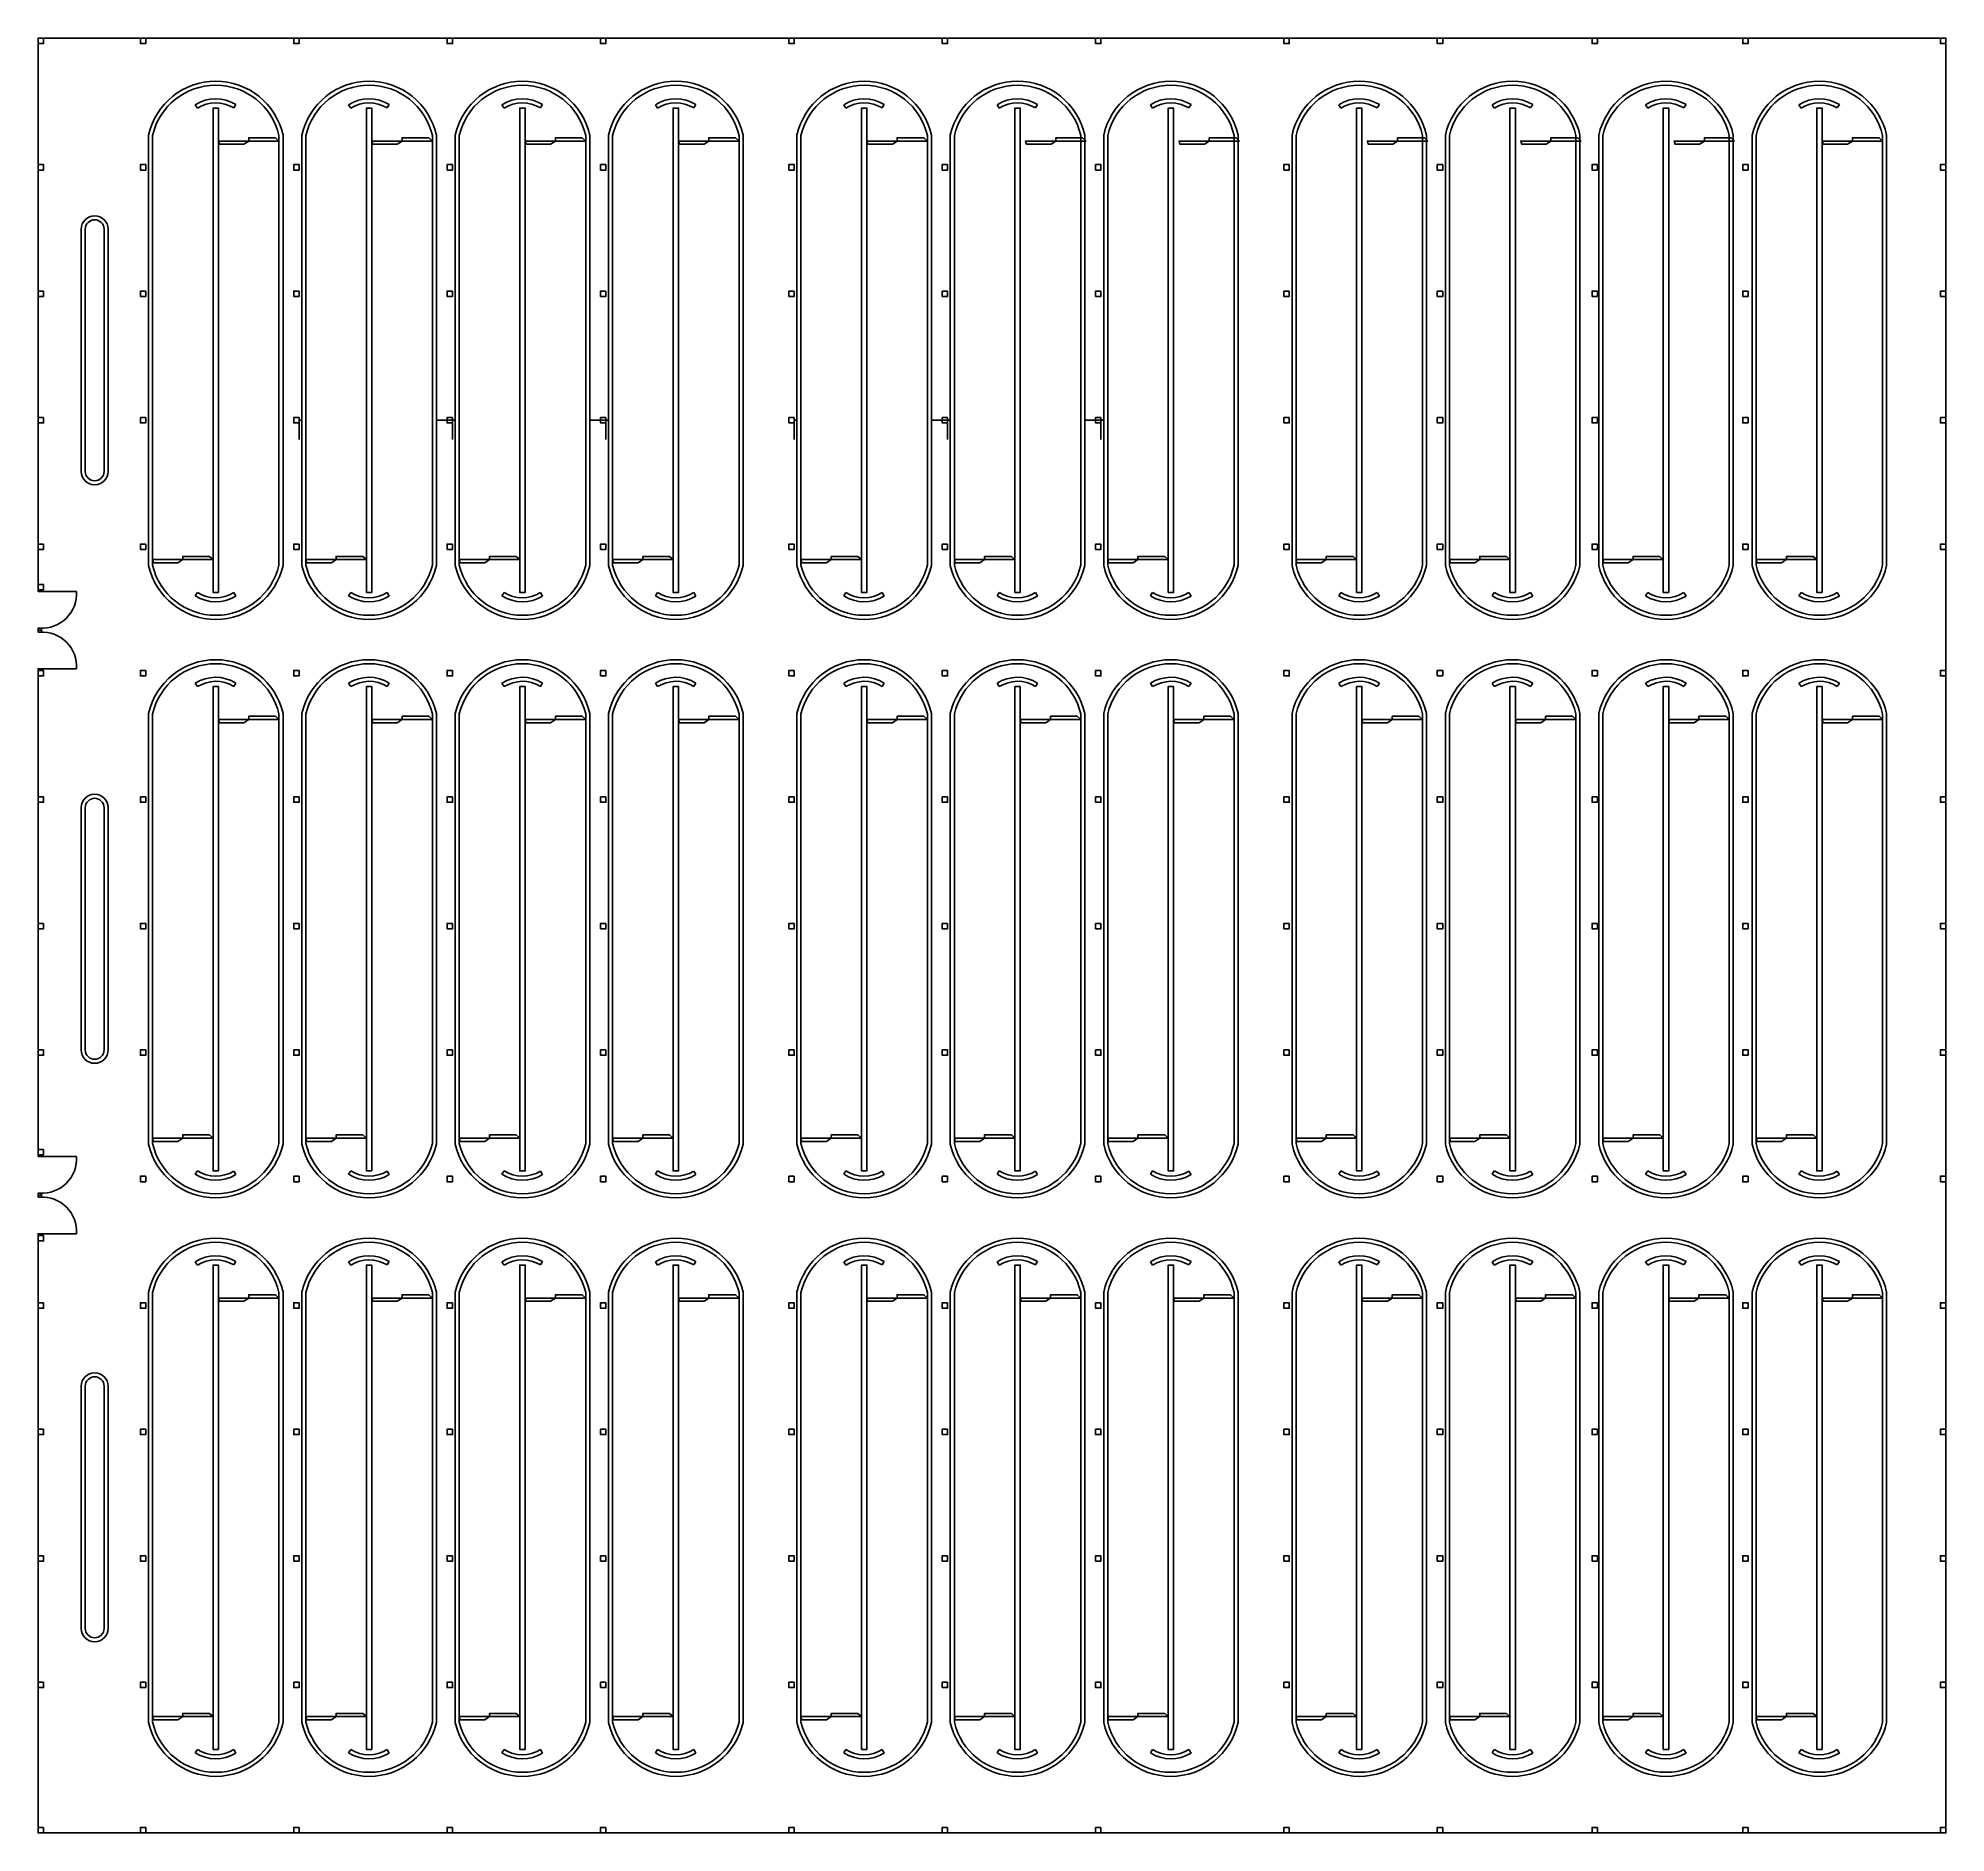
# Model space of a CAD drawing. Header units: metres. Extents: x 717911 to 838331, y 8495011 to 8501478.
# Drawn here: x 837708.2 to 837779.1, y 8496225.5 to 8496292.2 of the extents above; entities that cross this region are included whole.
import ezdxf

# ---------------------------------------------------------------- set-up
doc = ezdxf.new("R2010")
doc.units = ezdxf.units.M

msp = doc.modelspace()

# ---------------------------------------------------------------- linework, layer by layer
for points in [[(837708.364, 8496292.219), (837708.364, 8496292.019), (837708.164, 8496292.019), (837708.164, 8496292.219), (837708.364, 8496292.219)], [(837708.164, 8496247.519), (837708.164, 8496225.519), (837779.064, 8496225.519), (837779.064, 8496292.219), (837708.164, 8496292.219), (837708.164, 8496271.919)], [(837712.164, 8496292.219), (837712.164, 8496292.019), (837711.964, 8496292.019), (837711.964, 8496292.219), (837712.164, 8496292.219)], [(837717.864, 8496292.219), (837717.864, 8496292.019), (837717.664, 8496292.019), (837717.664, 8496292.219), (837717.864, 8496292.219)], [(837723.564, 8496292.219), (837723.564, 8496292.019), (837723.364, 8496292.019), (837723.364, 8496292.219), (837723.564, 8496292.219)], [(837729.264, 8496292.219), (837729.264, 8496292.019), (837729.064, 8496292.019), (837729.064, 8496292.219), (837729.264, 8496292.219)], [(837736.264, 8496292.219), (837736.264, 8496292.019), (837736.064, 8496292.019), (837736.064, 8496292.219), (837736.264, 8496292.219)], [(837741.964, 8496292.219), (837741.964, 8496292.019), (837741.764, 8496292.019), (837741.764, 8496292.219), (837741.964, 8496292.219)], [(837747.664, 8496292.219), (837747.664, 8496292.019), (837747.464, 8496292.019), (837747.464, 8496292.219), (837747.664, 8496292.219)], [(837754.664, 8496292.219), (837754.664, 8496292.019), (837754.464, 8496292.019), (837754.464, 8496292.219), (837754.664, 8496292.219)], [(837760.364, 8496292.219), (837760.364, 8496292.019), (837760.164, 8496292.019), (837760.164, 8496292.219), (837760.364, 8496292.219)], [(837766.114, 8496292.219), (837766.114, 8496292.019), (837765.914, 8496292.019), (837765.914, 8496292.219), (837766.114, 8496292.219)], [(837771.714, 8496292.219), (837771.714, 8496292.019), (837771.514, 8496292.019), (837771.514, 8496292.219), (837771.714, 8496292.219)], [(837779.064, 8496292.219), (837779.064, 8496292.019), (837778.864, 8496292.019), (837778.864, 8496292.219), (837779.064, 8496292.219)], [(837714.002, 8496289.745), (837714.083, 8496289.619)], [(837715.51, 8496289.753), (837715.43, 8496289.625)], [(837719.702, 8496289.745), (837719.783, 8496289.619)], [(837721.21, 8496289.753), (837721.13, 8496289.625)], [(837725.402, 8496289.745), (837725.483, 8496289.619)], [(837726.91, 8496289.753), (837726.83, 8496289.625)], [(837731.102, 8496289.745), (837731.183, 8496289.619)], [(837732.61, 8496289.753), (837732.53, 8496289.625)], [(837738.102, 8496289.745), (837738.183, 8496289.619)], [(837739.61, 8496289.753), (837739.53, 8496289.625)], [(837743.802, 8496289.745), (837743.883, 8496289.619)], [(837745.31, 8496289.753), (837745.23, 8496289.625)], [(837749.502, 8496289.745), (837749.583, 8496289.619)], [(837751.01, 8496289.753), (837750.93, 8496289.625)], [(837756.502, 8496289.745), (837756.583, 8496289.619)], [(837758.01, 8496289.753), (837757.93, 8496289.625)], [(837762.202, 8496289.745), (837762.283, 8496289.619)], [(837763.71, 8496289.753), (837763.63, 8496289.625)], [(837767.902, 8496289.745), (837767.983, 8496289.619)], [(837769.41, 8496289.753), (837769.33, 8496289.625)], [(837773.602, 8496289.745), (837773.683, 8496289.619)], [(837775.11, 8496289.753), (837775.03, 8496289.625)], [(837714.664, 8496280.619), (837714.664, 8496271.619), (837714.864, 8496271.619), (837714.864, 8496289.619), (837714.664, 8496289.619), (837714.664, 8496280.619)], [(837720.364, 8496280.619), (837720.364, 8496271.619), (837720.564, 8496271.619), (837720.564, 8496289.619), (837720.364, 8496289.619), (837720.364, 8496280.619)], [(837726.064, 8496280.619), (837726.064, 8496271.619), (837726.264, 8496271.619), (837726.264, 8496289.619), (837726.064, 8496289.619), (837726.064, 8496280.619)], [(837731.764, 8496280.619), (837731.764, 8496271.619), (837731.964, 8496271.619), (837731.964, 8496289.619), (837731.764, 8496289.619), (837731.764, 8496280.619)], [(837738.764, 8496280.619), (837738.764, 8496271.619), (837738.964, 8496271.619), (837738.964, 8496289.619), (837738.764, 8496289.619), (837738.764, 8496280.619)], [(837744.464, 8496280.619), (837744.464, 8496271.619), (837744.664, 8496271.619), (837744.664, 8496289.619), (837744.464, 8496289.619), (837744.464, 8496280.619)], [(837750.164, 8496280.619), (837750.164, 8496271.619), (837750.364, 8496271.619), (837750.364, 8496289.619), (837750.164, 8496289.619), (837750.164, 8496280.619)], [(837757.164, 8496280.619), (837757.164, 8496271.619), (837757.364, 8496271.619), (837757.364, 8496289.619), (837757.164, 8496289.619), (837757.164, 8496280.619)], [(837762.864, 8496280.619), (837762.864, 8496271.619), (837763.064, 8496271.619), (837763.064, 8496289.619), (837762.864, 8496289.619), (837762.864, 8496280.619)], [(837768.564, 8496280.619), (837768.564, 8496271.619), (837768.764, 8496271.619), (837768.764, 8496289.619), (837768.564, 8496289.619), (837768.564, 8496280.619)], [(837774.264, 8496280.619), (837774.264, 8496271.619), (837774.464, 8496271.619), (837774.464, 8496289.619), (837774.264, 8496289.619), (837774.264, 8496280.619)], [(837717.114, 8496288.396), (837714.864, 8496288.396), (837714.899, 8496288.275), (837715.811, 8496288.275), (837715.989, 8496288.396), (837715.989, 8496288.517), (837716.983, 8496288.517), (837717.114, 8496288.396)], [(837722.814, 8496288.396), (837720.564, 8496288.396), (837720.599, 8496288.275), (837721.511, 8496288.275), (837721.689, 8496288.396), (837721.689, 8496288.517), (837722.683, 8496288.517), (837722.814, 8496288.396)], [(837728.514, 8496288.396), (837726.264, 8496288.396), (837726.299, 8496288.275), (837727.211, 8496288.275), (837727.389, 8496288.396), (837727.389, 8496288.517), (837728.383, 8496288.517), (837728.514, 8496288.396)], [(837734.214, 8496288.396), (837731.964, 8496288.396), (837731.999, 8496288.275), (837732.911, 8496288.275), (837733.089, 8496288.396), (837733.089, 8496288.517), (837734.083, 8496288.517), (837734.214, 8496288.396)], [(837741.214, 8496288.396), (837738.964, 8496288.396), (837738.999, 8496288.275), (837739.911, 8496288.275), (837740.089, 8496288.396), (837740.089, 8496288.517), (837741.083, 8496288.517), (837741.214, 8496288.396)], [(837747.114, 8496288.396), (837744.864, 8496288.396), (837744.899, 8496288.275), (837745.811, 8496288.275), (837745.989, 8496288.396), (837745.989, 8496288.517), (837746.983, 8496288.517), (837747.114, 8496288.396)], [(837752.814, 8496288.396), (837750.564, 8496288.396), (837750.599, 8496288.275), (837751.511, 8496288.275), (837751.689, 8496288.396), (837751.689, 8496288.517), (837752.683, 8496288.517), (837752.814, 8496288.396)], [(837759.814, 8496288.396), (837757.564, 8496288.396), (837757.599, 8496288.275), (837758.511, 8496288.275), (837758.689, 8496288.396), (837758.689, 8496288.517), (837759.683, 8496288.517), (837759.814, 8496288.396)], [(837765.514, 8496288.396), (837763.264, 8496288.396), (837763.299, 8496288.275), (837764.211, 8496288.275), (837764.389, 8496288.396), (837764.389, 8496288.517), (837765.383, 8496288.517), (837765.514, 8496288.396)], [(837771.214, 8496288.396), (837768.964, 8496288.396), (837768.999, 8496288.275), (837769.911, 8496288.275), (837770.089, 8496288.396), (837770.089, 8496288.517), (837771.083, 8496288.517), (837771.214, 8496288.396)], [(837776.714, 8496288.396), (837774.464, 8496288.396), (837774.499, 8496288.275), (837775.411, 8496288.275), (837775.589, 8496288.396), (837775.589, 8496288.517), (837776.583, 8496288.517), (837776.714, 8496288.396)], [(837708.364, 8496287.519), (837708.364, 8496287.319), (837708.164, 8496287.319), (837708.164, 8496287.519), (837708.364, 8496287.519)], [(837712.164, 8496287.519), (837712.164, 8496287.319), (837711.964, 8496287.319), (837711.964, 8496287.519), (837712.164, 8496287.519)], [(837717.864, 8496287.519), (837717.864, 8496287.319), (837717.664, 8496287.319), (837717.664, 8496287.519), (837717.864, 8496287.519)], [(837723.564, 8496287.519), (837723.564, 8496287.319), (837723.364, 8496287.319), (837723.364, 8496287.519), (837723.564, 8496287.519)], [(837729.264, 8496287.519), (837729.264, 8496287.319), (837729.064, 8496287.319), (837729.064, 8496287.519), (837729.264, 8496287.519)], [(837736.264, 8496287.519), (837736.264, 8496287.319), (837736.064, 8496287.319), (837736.064, 8496287.519), (837736.264, 8496287.519)], [(837741.964, 8496287.519), (837741.964, 8496287.319), (837741.764, 8496287.319), (837741.764, 8496287.519), (837741.964, 8496287.519)], [(837747.664, 8496287.519), (837747.664, 8496287.319), (837747.464, 8496287.319), (837747.464, 8496287.519), (837747.664, 8496287.519)], [(837754.664, 8496287.519), (837754.664, 8496287.319), (837754.464, 8496287.319), (837754.464, 8496287.519), (837754.664, 8496287.519)], [(837760.364, 8496287.519), (837760.364, 8496287.319), (837760.164, 8496287.319), (837760.164, 8496287.519), (837760.364, 8496287.519)], [(837766.114, 8496287.519), (837766.114, 8496287.319), (837765.914, 8496287.319), (837765.914, 8496287.519), (837766.114, 8496287.519)], [(837771.714, 8496287.519), (837771.714, 8496287.319), (837771.514, 8496287.319), (837771.514, 8496287.519), (837771.714, 8496287.519)], [(837779.064, 8496287.519), (837779.064, 8496287.319), (837778.864, 8496287.319), (837778.864, 8496287.519), (837779.064, 8496287.519)], [(837708.364, 8496282.819), (837708.364, 8496282.619), (837708.164, 8496282.619), (837708.164, 8496282.819), (837708.364, 8496282.819)], [(837712.164, 8496282.819), (837712.164, 8496282.619), (837711.964, 8496282.619), (837711.964, 8496282.819), (837712.164, 8496282.819)], [(837717.864, 8496282.819), (837717.864, 8496282.619), (837717.664, 8496282.619), (837717.664, 8496282.819), (837717.864, 8496282.819)], [(837723.564, 8496282.819), (837723.564, 8496282.619), (837723.364, 8496282.619), (837723.364, 8496282.819), (837723.564, 8496282.819)], [(837729.264, 8496282.819), (837729.264, 8496282.619), (837729.064, 8496282.619), (837729.064, 8496282.819), (837729.264, 8496282.819)], [(837736.264, 8496282.819), (837736.264, 8496282.619), (837736.064, 8496282.619), (837736.064, 8496282.819), (837736.264, 8496282.819)], [(837741.964, 8496282.819), (837741.964, 8496282.619), (837741.764, 8496282.619), (837741.764, 8496282.819), (837741.964, 8496282.819)], [(837747.664, 8496282.819), (837747.664, 8496282.619), (837747.464, 8496282.619), (837747.464, 8496282.819), (837747.664, 8496282.819)], [(837754.664, 8496282.819), (837754.664, 8496282.619), (837754.464, 8496282.619), (837754.464, 8496282.819), (837754.664, 8496282.819)], [(837760.364, 8496282.819), (837760.364, 8496282.619), (837760.164, 8496282.619), (837760.164, 8496282.819), (837760.364, 8496282.819)], [(837766.114, 8496282.819), (837766.114, 8496282.619), (837765.914, 8496282.619), (837765.914, 8496282.819), (837766.114, 8496282.819)], [(837771.714, 8496282.819), (837771.714, 8496282.619), (837771.514, 8496282.619), (837771.514, 8496282.819), (837771.714, 8496282.819)], [(837779.064, 8496282.819), (837779.064, 8496282.619), (837778.864, 8496282.619), (837778.864, 8496282.819), (837779.064, 8496282.819)], [(837723.664, 8496278.019), (837722.964, 8496278.019), (837722.964, 8496279.549)], [(837729.364, 8496278.019), (837728.664, 8496278.019), (837728.664, 8496279.549)], [(837742.064, 8496278.019), (837741.364, 8496278.019), (837741.364, 8496279.549)], [(837747.764, 8496278.019), (837747.064, 8496278.019), (837747.064, 8496279.549)], [(837708.364, 8496278.119), (837708.364, 8496277.919), (837708.164, 8496277.919), (837708.164, 8496278.119), (837708.364, 8496278.119)], [(837712.164, 8496278.119), (837712.164, 8496277.919), (837711.964, 8496277.919), (837711.964, 8496278.119), (837712.164, 8496278.119)], [(837717.864, 8496278.119), (837717.864, 8496277.919), (837717.664, 8496277.919), (837717.664, 8496278.119), (837717.864, 8496278.119)], [(837717.964, 8496278.019), (837717.864, 8496278.019), (837717.864, 8496277.302)], [(837723.564, 8496278.119), (837723.564, 8496277.919), (837723.364, 8496277.919), (837723.364, 8496278.119), (837723.564, 8496278.119)], [(837723.664, 8496278.019), (837723.564, 8496278.019), (837723.564, 8496277.302)], [(837729.264, 8496278.119), (837729.264, 8496277.919), (837729.064, 8496277.919), (837729.064, 8496278.119), (837729.264, 8496278.119)], [(837729.364, 8496278.019), (837729.264, 8496278.019), (837729.264, 8496277.302)], [(837736.264, 8496278.119), (837736.264, 8496277.919), (837736.064, 8496277.919), (837736.064, 8496278.119), (837736.264, 8496278.119)], [(837736.364, 8496278.019), (837736.264, 8496278.019), (837736.264, 8496277.302)], [(837741.964, 8496278.119), (837741.964, 8496277.919), (837741.764, 8496277.919), (837741.764, 8496278.119), (837741.964, 8496278.119)], [(837742.064, 8496278.019), (837741.964, 8496278.019), (837741.964, 8496277.302)], [(837747.664, 8496278.119), (837747.664, 8496277.919), (837747.464, 8496277.919), (837747.464, 8496278.119), (837747.664, 8496278.119)], [(837747.764, 8496278.019), (837747.664, 8496278.019), (837747.664, 8496277.302)], [(837754.664, 8496278.119), (837754.664, 8496277.919), (837754.464, 8496277.919), (837754.464, 8496278.119), (837754.664, 8496278.119)], [(837760.364, 8496278.119), (837760.364, 8496277.919), (837760.164, 8496277.919), (837760.164, 8496278.119), (837760.364, 8496278.119)], [(837766.114, 8496278.119), (837766.114, 8496277.919), (837765.914, 8496277.919), (837765.914, 8496278.119), (837766.114, 8496278.119)], [(837771.714, 8496278.119), (837771.714, 8496277.919), (837771.514, 8496277.919), (837771.514, 8496278.119), (837771.714, 8496278.119)], [(837779.064, 8496278.119), (837779.064, 8496277.919), (837778.864, 8496277.919), (837778.864, 8496278.119), (837779.064, 8496278.119)], [(837708.364, 8496273.419), (837708.364, 8496273.219), (837708.164, 8496273.219), (837708.164, 8496273.419), (837708.364, 8496273.419)], [(837712.164, 8496273.419), (837712.164, 8496273.219), (837711.964, 8496273.219), (837711.964, 8496273.419), (837712.164, 8496273.419)], [(837717.864, 8496273.419), (837717.864, 8496273.219), (837717.664, 8496273.219), (837717.664, 8496273.419), (837717.864, 8496273.419)], [(837723.564, 8496273.419), (837723.564, 8496273.219), (837723.364, 8496273.219), (837723.364, 8496273.419), (837723.564, 8496273.419)], [(837729.264, 8496273.419), (837729.264, 8496273.219), (837729.064, 8496273.219), (837729.064, 8496273.419), (837729.264, 8496273.419)], [(837736.264, 8496273.419), (837736.264, 8496273.219), (837736.064, 8496273.219), (837736.064, 8496273.419), (837736.264, 8496273.419)], [(837741.964, 8496273.419), (837741.964, 8496273.219), (837741.764, 8496273.219), (837741.764, 8496273.419), (837741.964, 8496273.419)], [(837747.664, 8496273.419), (837747.664, 8496273.219), (837747.464, 8496273.219), (837747.464, 8496273.419), (837747.664, 8496273.419)], [(837754.664, 8496273.419), (837754.664, 8496273.219), (837754.464, 8496273.219), (837754.464, 8496273.419), (837754.664, 8496273.419)], [(837760.364, 8496273.419), (837760.364, 8496273.219), (837760.164, 8496273.219), (837760.164, 8496273.419), (837760.364, 8496273.419)], [(837766.114, 8496273.419), (837766.114, 8496273.219), (837765.914, 8496273.219), (837765.914, 8496273.419), (837766.114, 8496273.419)], [(837771.714, 8496273.419), (837771.714, 8496273.219), (837771.514, 8496273.219), (837771.514, 8496273.419), (837771.714, 8496273.419)], [(837779.064, 8496273.419), (837779.064, 8496273.219), (837778.864, 8496273.219), (837778.864, 8496273.419), (837779.064, 8496273.419)], [(837714.664, 8496272.839), (837712.414, 8496272.839), (837712.449, 8496272.719), (837713.361, 8496272.719), (837713.539, 8496272.839), (837713.539, 8496272.96), (837714.533, 8496272.96), (837714.664, 8496272.839)], [(837720.364, 8496272.839), (837718.114, 8496272.839), (837718.149, 8496272.719), (837719.061, 8496272.719), (837719.239, 8496272.839), (837719.239, 8496272.96), (837720.233, 8496272.96), (837720.364, 8496272.839)], [(837726.064, 8496272.839), (837723.814, 8496272.839), (837723.849, 8496272.719), (837724.761, 8496272.719), (837724.939, 8496272.839), (837724.939, 8496272.96), (837725.933, 8496272.96), (837726.064, 8496272.839)], [(837731.764, 8496272.839), (837729.514, 8496272.839), (837729.549, 8496272.719), (837730.461, 8496272.719), (837730.639, 8496272.839), (837730.639, 8496272.96), (837731.633, 8496272.96), (837731.764, 8496272.839)], [(837738.764, 8496272.839), (837736.514, 8496272.839), (837736.549, 8496272.719), (837737.461, 8496272.719), (837737.639, 8496272.839), (837737.639, 8496272.96), (837738.633, 8496272.96), (837738.764, 8496272.839)], [(837744.464, 8496272.839), (837742.214, 8496272.839), (837742.249, 8496272.719), (837743.161, 8496272.719), (837743.339, 8496272.839), (837743.339, 8496272.96), (837744.333, 8496272.96), (837744.464, 8496272.839)], [(837750.164, 8496272.839), (837747.914, 8496272.839), (837747.949, 8496272.719), (837748.861, 8496272.719), (837749.039, 8496272.839), (837749.039, 8496272.96), (837750.033, 8496272.96), (837750.164, 8496272.839)], [(837757.164, 8496272.839), (837754.914, 8496272.839), (837754.949, 8496272.719), (837755.861, 8496272.719), (837756.039, 8496272.839), (837756.039, 8496272.96), (837757.033, 8496272.96), (837757.164, 8496272.839)], [(837762.864, 8496272.839), (837760.614, 8496272.839), (837760.649, 8496272.719), (837761.561, 8496272.719), (837761.739, 8496272.839), (837761.739, 8496272.96), (837762.733, 8496272.96), (837762.864, 8496272.839)], [(837768.564, 8496272.839), (837766.314, 8496272.839), (837766.349, 8496272.719), (837767.261, 8496272.719), (837767.439, 8496272.839), (837767.439, 8496272.96), (837768.433, 8496272.96), (837768.564, 8496272.839)], [(837774.264, 8496272.839), (837772.014, 8496272.839), (837772.049, 8496272.719), (837772.961, 8496272.719), (837773.139, 8496272.839), (837773.139, 8496272.96), (837774.133, 8496272.96), (837774.264, 8496272.839)], [(837708.364, 8496271.919), (837708.364, 8496271.719), (837708.164, 8496271.719), (837708.164, 8496271.919), (837708.364, 8496271.919)], [(837708.288, 8496271.719), (837708.164, 8496271.719), (837708.164, 8496271.657), (837708.288, 8496271.657), (837708.288, 8496271.719)], [(837708.226, 8496271.657), (837709.593, 8496271.657)], [(837714.002, 8496271.494), (837714.083, 8496271.62)], [(837715.51, 8496271.486), (837715.43, 8496271.614)], [(837719.702, 8496271.494), (837719.783, 8496271.62)], [(837721.21, 8496271.486), (837721.13, 8496271.614)], [(837725.402, 8496271.494), (837725.483, 8496271.62)], [(837726.91, 8496271.486), (837726.83, 8496271.614)], [(837731.102, 8496271.494), (837731.183, 8496271.62)], [(837732.61, 8496271.486), (837732.53, 8496271.614)], [(837738.102, 8496271.494), (837738.183, 8496271.62)], [(837739.61, 8496271.486), (837739.53, 8496271.614)], [(837743.802, 8496271.494), (837743.883, 8496271.62)], [(837745.31, 8496271.486), (837745.23, 8496271.614)], [(837749.502, 8496271.494), (837749.583, 8496271.62)], [(837751.01, 8496271.486), (837750.93, 8496271.614)], [(837756.502, 8496271.494), (837756.583, 8496271.62)], [(837758.01, 8496271.486), (837757.93, 8496271.614)], [(837762.202, 8496271.494), (837762.283, 8496271.62)], [(837763.71, 8496271.486), (837763.63, 8496271.614)], [(837767.902, 8496271.494), (837767.983, 8496271.62)], [(837769.41, 8496271.486), (837769.33, 8496271.614)], [(837773.602, 8496271.494), (837773.683, 8496271.62)], [(837775.11, 8496271.486), (837775.03, 8496271.614)], [(837708.288, 8496270.29), (837708.164, 8496270.29), (837708.164, 8496270.219), (837708.288, 8496270.219), (837708.288, 8496270.29)], [(837708.288, 8496270.149), (837708.164, 8496270.149), (837708.164, 8496270.219), (837708.288, 8496270.219), (837708.288, 8496270.149)], [(837708.288, 8496268.719), (837708.164, 8496268.719), (837708.164, 8496268.782), (837708.288, 8496268.782), (837708.288, 8496268.719)], [(837708.364, 8496268.719), (837708.364, 8496268.519), (837708.164, 8496268.519), (837708.164, 8496268.719), (837708.364, 8496268.719)], [(837708.164, 8496268.519), (837708.164, 8496250.719)], [(837708.226, 8496268.782), (837709.593, 8496268.782)], [(837712.164, 8496268.719), (837712.164, 8496268.519), (837711.964, 8496268.519), (837711.964, 8496268.719), (837712.164, 8496268.719)], [(837717.864, 8496268.719), (837717.864, 8496268.519), (837717.664, 8496268.519), (837717.664, 8496268.719), (837717.864, 8496268.719)], [(837723.564, 8496268.719), (837723.564, 8496268.519), (837723.364, 8496268.519), (837723.364, 8496268.719), (837723.564, 8496268.719)], [(837729.264, 8496268.719), (837729.264, 8496268.519), (837729.064, 8496268.519), (837729.064, 8496268.719), (837729.264, 8496268.719)], [(837736.264, 8496268.719), (837736.264, 8496268.519), (837736.064, 8496268.519), (837736.064, 8496268.719), (837736.264, 8496268.719)], [(837741.964, 8496268.719), (837741.964, 8496268.519), (837741.764, 8496268.519), (837741.764, 8496268.719), (837741.964, 8496268.719)], [(837747.664, 8496268.719), (837747.664, 8496268.519), (837747.464, 8496268.519), (837747.464, 8496268.719), (837747.664, 8496268.719)], [(837754.664, 8496268.719), (837754.664, 8496268.519), (837754.464, 8496268.519), (837754.464, 8496268.719), (837754.664, 8496268.719)], [(837760.364, 8496268.719), (837760.364, 8496268.519), (837760.164, 8496268.519), (837760.164, 8496268.719), (837760.364, 8496268.719)], [(837766.114, 8496268.719), (837766.114, 8496268.519), (837765.914, 8496268.519), (837765.914, 8496268.719), (837766.114, 8496268.719)], [(837771.714, 8496268.719), (837771.714, 8496268.519), (837771.514, 8496268.519), (837771.514, 8496268.719), (837771.714, 8496268.719)], [(837779.064, 8496268.719), (837779.064, 8496268.519), (837778.864, 8496268.519), (837778.864, 8496268.719), (837779.064, 8496268.719)], [(837714.002, 8496268.245), (837714.083, 8496268.119)], [(837714.664, 8496259.119), (837714.664, 8496250.119), (837714.864, 8496250.119), (837714.864, 8496268.119), (837714.664, 8496268.119), (837714.664, 8496259.119)], [(837715.51, 8496268.253), (837715.43, 8496268.125)], [(837719.702, 8496268.245), (837719.783, 8496268.119)], [(837720.364, 8496259.119), (837720.364, 8496250.119), (837720.564, 8496250.119), (837720.564, 8496268.119), (837720.364, 8496268.119), (837720.364, 8496259.119)], [(837721.21, 8496268.253), (837721.13, 8496268.125)], [(837725.402, 8496268.245), (837725.483, 8496268.119)], [(837726.064, 8496259.119), (837726.064, 8496250.119), (837726.264, 8496250.119), (837726.264, 8496268.119), (837726.064, 8496268.119), (837726.064, 8496259.119)], [(837726.91, 8496268.253), (837726.83, 8496268.125)], [(837731.102, 8496268.245), (837731.183, 8496268.119)], [(837731.764, 8496259.119), (837731.764, 8496250.119), (837731.964, 8496250.119), (837731.964, 8496268.119), (837731.764, 8496268.119), (837731.764, 8496259.119)], [(837732.61, 8496268.253), (837732.53, 8496268.125)], [(837738.102, 8496268.245), (837738.183, 8496268.119)], [(837738.764, 8496259.119), (837738.764, 8496250.119), (837738.964, 8496250.119), (837738.964, 8496268.119), (837738.764, 8496268.119), (837738.764, 8496259.119)], [(837739.61, 8496268.253), (837739.53, 8496268.125)], [(837743.802, 8496268.245), (837743.883, 8496268.119)], [(837744.464, 8496259.119), (837744.464, 8496250.119), (837744.664, 8496250.119), (837744.664, 8496268.119), (837744.464, 8496268.119), (837744.464, 8496259.119)], [(837745.31, 8496268.253), (837745.23, 8496268.125)], [(837749.502, 8496268.245), (837749.583, 8496268.119)], [(837750.164, 8496259.119), (837750.164, 8496250.119), (837750.364, 8496250.119), (837750.364, 8496268.119), (837750.164, 8496268.119), (837750.164, 8496259.119)], [(837751.01, 8496268.253), (837750.93, 8496268.125)], [(837756.502, 8496268.245), (837756.583, 8496268.119)], [(837757.164, 8496259.119), (837757.164, 8496250.119), (837757.364, 8496250.119), (837757.364, 8496268.119), (837757.164, 8496268.119), (837757.164, 8496259.119)], [(837758.01, 8496268.253), (837757.93, 8496268.125)], [(837762.202, 8496268.245), (837762.283, 8496268.119)], [(837762.864, 8496259.119), (837762.864, 8496250.119), (837763.064, 8496250.119), (837763.064, 8496268.119), (837762.864, 8496268.119), (837762.864, 8496259.119)], [(837763.71, 8496268.253), (837763.63, 8496268.125)], [(837767.902, 8496268.245), (837767.983, 8496268.119)], [(837768.564, 8496259.119), (837768.564, 8496250.119), (837768.764, 8496250.119), (837768.764, 8496268.119), (837768.564, 8496268.119), (837768.564, 8496259.119)], [(837769.41, 8496268.253), (837769.33, 8496268.125)], [(837773.602, 8496268.245), (837773.683, 8496268.119)], [(837774.264, 8496259.119), (837774.264, 8496250.119), (837774.464, 8496250.119), (837774.464, 8496268.119), (837774.264, 8496268.119), (837774.264, 8496259.119)], [(837775.11, 8496268.253), (837775.03, 8496268.125)], [(837717.114, 8496266.896), (837714.864, 8496266.896), (837714.899, 8496266.775), (837715.811, 8496266.775), (837715.989, 8496266.896), (837715.989, 8496267.017), (837716.983, 8496267.017), (837717.114, 8496266.896)], [(837722.814, 8496266.896), (837720.564, 8496266.896), (837720.599, 8496266.775), (837721.511, 8496266.775), (837721.689, 8496266.896), (837721.689, 8496267.017), (837722.683, 8496267.017), (837722.814, 8496266.896)], [(837728.514, 8496266.896), (837726.264, 8496266.896), (837726.299, 8496266.775), (837727.211, 8496266.775), (837727.389, 8496266.896), (837727.389, 8496267.017), (837728.383, 8496267.017), (837728.514, 8496266.896)], [(837734.214, 8496266.896), (837731.964, 8496266.896), (837731.999, 8496266.775), (837732.911, 8496266.775), (837733.089, 8496266.896), (837733.089, 8496267.017), (837734.083, 8496267.017), (837734.214, 8496266.896)], [(837741.214, 8496266.896), (837738.964, 8496266.896), (837738.999, 8496266.775), (837739.911, 8496266.775), (837740.089, 8496266.896), (837740.089, 8496267.017), (837741.083, 8496267.017), (837741.214, 8496266.896)], [(837746.914, 8496266.896), (837744.664, 8496266.896), (837744.699, 8496266.775), (837745.611, 8496266.775), (837745.789, 8496266.896), (837745.789, 8496267.017), (837746.783, 8496267.017), (837746.914, 8496266.896)], [(837752.614, 8496266.896), (837750.364, 8496266.896), (837750.399, 8496266.775), (837751.311, 8496266.775), (837751.489, 8496266.896), (837751.489, 8496267.017), (837752.483, 8496267.017), (837752.614, 8496266.896)], [(837759.614, 8496266.896), (837757.364, 8496266.896), (837757.399, 8496266.775), (837758.311, 8496266.775), (837758.489, 8496266.896), (837758.489, 8496267.017), (837759.483, 8496267.017), (837759.614, 8496266.896)], [(837765.314, 8496266.896), (837763.064, 8496266.896), (837763.099, 8496266.775), (837764.011, 8496266.775), (837764.189, 8496266.896), (837764.189, 8496267.017), (837765.183, 8496267.017), (837765.314, 8496266.896)], [(837771.014, 8496266.896), (837768.764, 8496266.896), (837768.799, 8496266.775), (837769.711, 8496266.775), (837769.889, 8496266.896), (837769.889, 8496267.017), (837770.883, 8496267.017), (837771.014, 8496266.896)], [(837776.714, 8496266.896), (837774.464, 8496266.896), (837774.499, 8496266.775), (837775.411, 8496266.775), (837775.589, 8496266.896), (837775.589, 8496267.017), (837776.583, 8496267.017), (837776.714, 8496266.896)], [(837708.364, 8496264.019), (837708.364, 8496263.819), (837708.164, 8496263.819), (837708.164, 8496264.019), (837708.364, 8496264.019)], [(837712.164, 8496264.019), (837712.164, 8496263.819), (837711.964, 8496263.819), (837711.964, 8496264.019), (837712.164, 8496264.019)], [(837717.864, 8496264.019), (837717.864, 8496263.819), (837717.664, 8496263.819), (837717.664, 8496264.019), (837717.864, 8496264.019)], [(837723.564, 8496264.019), (837723.564, 8496263.819), (837723.364, 8496263.819), (837723.364, 8496264.019), (837723.564, 8496264.019)], [(837729.264, 8496264.019), (837729.264, 8496263.819), (837729.064, 8496263.819), (837729.064, 8496264.019), (837729.264, 8496264.019)], [(837736.264, 8496264.019), (837736.264, 8496263.819), (837736.064, 8496263.819), (837736.064, 8496264.019), (837736.264, 8496264.019)], [(837741.964, 8496264.019), (837741.964, 8496263.819), (837741.764, 8496263.819), (837741.764, 8496264.019), (837741.964, 8496264.019)], [(837747.664, 8496264.019), (837747.664, 8496263.819), (837747.464, 8496263.819), (837747.464, 8496264.019), (837747.664, 8496264.019)], [(837754.664, 8496264.019), (837754.664, 8496263.819), (837754.464, 8496263.819), (837754.464, 8496264.019), (837754.664, 8496264.019)], [(837760.364, 8496264.019), (837760.364, 8496263.819), (837760.164, 8496263.819), (837760.164, 8496264.019), (837760.364, 8496264.019)], [(837766.114, 8496264.019), (837766.114, 8496263.819), (837765.914, 8496263.819), (837765.914, 8496264.019), (837766.114, 8496264.019)], [(837771.714, 8496264.019), (837771.714, 8496263.819), (837771.514, 8496263.819), (837771.514, 8496264.019), (837771.714, 8496264.019)], [(837779.064, 8496264.019), (837779.064, 8496263.819), (837778.864, 8496263.819), (837778.864, 8496264.019), (837779.064, 8496264.019)], [(837708.364, 8496259.319), (837708.364, 8496259.119), (837708.164, 8496259.119), (837708.164, 8496259.319), (837708.364, 8496259.319)], [(837712.164, 8496259.319), (837712.164, 8496259.119), (837711.964, 8496259.119), (837711.964, 8496259.319), (837712.164, 8496259.319)], [(837717.864, 8496259.319), (837717.864, 8496259.119), (837717.664, 8496259.119), (837717.664, 8496259.319), (837717.864, 8496259.319)], [(837723.564, 8496259.319), (837723.564, 8496259.119), (837723.364, 8496259.119), (837723.364, 8496259.319), (837723.564, 8496259.319)], [(837729.264, 8496259.319), (837729.264, 8496259.119), (837729.064, 8496259.119), (837729.064, 8496259.319), (837729.264, 8496259.319)], [(837736.264, 8496259.319), (837736.264, 8496259.119), (837736.064, 8496259.119), (837736.064, 8496259.319), (837736.264, 8496259.319)], [(837741.964, 8496259.319), (837741.964, 8496259.119), (837741.764, 8496259.119), (837741.764, 8496259.319), (837741.964, 8496259.319)], [(837747.664, 8496259.319), (837747.664, 8496259.119), (837747.464, 8496259.119), (837747.464, 8496259.319), (837747.664, 8496259.319)], [(837754.664, 8496259.319), (837754.664, 8496259.119), (837754.464, 8496259.119), (837754.464, 8496259.319), (837754.664, 8496259.319)], [(837760.364, 8496259.319), (837760.364, 8496259.119), (837760.164, 8496259.119), (837760.164, 8496259.319), (837760.364, 8496259.319)], [(837766.114, 8496259.319), (837766.114, 8496259.119), (837765.914, 8496259.119), (837765.914, 8496259.319), (837766.114, 8496259.319)], [(837771.714, 8496259.319), (837771.714, 8496259.119), (837771.514, 8496259.119), (837771.514, 8496259.319), (837771.714, 8496259.319)], [(837779.064, 8496259.319), (837779.064, 8496259.119), (837778.864, 8496259.119), (837778.864, 8496259.319), (837779.064, 8496259.319)], [(837708.364, 8496254.619), (837708.364, 8496254.419), (837708.164, 8496254.419), (837708.164, 8496254.619), (837708.364, 8496254.619)], [(837712.164, 8496254.619), (837712.164, 8496254.419), (837711.964, 8496254.419), (837711.964, 8496254.619), (837712.164, 8496254.619)], [(837717.864, 8496254.619), (837717.864, 8496254.419), (837717.664, 8496254.419), (837717.664, 8496254.619), (837717.864, 8496254.619)], [(837723.564, 8496254.619), (837723.564, 8496254.419), (837723.364, 8496254.419), (837723.364, 8496254.619), (837723.564, 8496254.619)], [(837729.264, 8496254.619), (837729.264, 8496254.419), (837729.064, 8496254.419), (837729.064, 8496254.619), (837729.264, 8496254.619)], [(837736.264, 8496254.619), (837736.264, 8496254.419), (837736.064, 8496254.419), (837736.064, 8496254.619), (837736.264, 8496254.619)], [(837741.964, 8496254.619), (837741.964, 8496254.419), (837741.764, 8496254.419), (837741.764, 8496254.619), (837741.964, 8496254.619)], [(837747.664, 8496254.619), (837747.664, 8496254.419), (837747.464, 8496254.419), (837747.464, 8496254.619), (837747.664, 8496254.619)], [(837754.664, 8496254.619), (837754.664, 8496254.419), (837754.464, 8496254.419), (837754.464, 8496254.619), (837754.664, 8496254.619)], [(837760.364, 8496254.619), (837760.364, 8496254.419), (837760.164, 8496254.419), (837760.164, 8496254.619), (837760.364, 8496254.619)], [(837766.114, 8496254.619), (837766.114, 8496254.419), (837765.914, 8496254.419), (837765.914, 8496254.619), (837766.114, 8496254.619)], [(837771.714, 8496254.619), (837771.714, 8496254.419), (837771.514, 8496254.419), (837771.514, 8496254.619), (837771.714, 8496254.619)], [(837779.064, 8496254.619), (837779.064, 8496254.419), (837778.864, 8496254.419), (837778.864, 8496254.619), (837779.064, 8496254.619)], [(837714.664, 8496251.339), (837712.414, 8496251.339), (837712.449, 8496251.219), (837713.361, 8496251.219), (837713.539, 8496251.339), (837713.539, 8496251.46), (837714.533, 8496251.46), (837714.664, 8496251.339)], [(837720.364, 8496251.339), (837718.114, 8496251.339), (837718.149, 8496251.219), (837719.061, 8496251.219), (837719.239, 8496251.339), (837719.239, 8496251.46), (837720.233, 8496251.46), (837720.364, 8496251.339)], [(837726.064, 8496251.339), (837723.814, 8496251.339), (837723.849, 8496251.219), (837724.761, 8496251.219), (837724.939, 8496251.339), (837724.939, 8496251.46), (837725.933, 8496251.46), (837726.064, 8496251.339)], [(837731.764, 8496251.339), (837729.514, 8496251.339), (837729.549, 8496251.219), (837730.461, 8496251.219), (837730.639, 8496251.339), (837730.639, 8496251.46), (837731.633, 8496251.46), (837731.764, 8496251.339)], [(837738.764, 8496251.339), (837736.514, 8496251.339), (837736.549, 8496251.219), (837737.461, 8496251.219), (837737.639, 8496251.339), (837737.639, 8496251.46), (837738.633, 8496251.46), (837738.764, 8496251.339)], [(837744.464, 8496251.339), (837742.214, 8496251.339), (837742.249, 8496251.219), (837743.161, 8496251.219), (837743.339, 8496251.339), (837743.339, 8496251.46), (837744.333, 8496251.46), (837744.464, 8496251.339)], [(837750.164, 8496251.339), (837747.914, 8496251.339), (837747.949, 8496251.219), (837748.861, 8496251.219), (837749.039, 8496251.339), (837749.039, 8496251.46), (837750.033, 8496251.46), (837750.164, 8496251.339)], [(837757.164, 8496251.339), (837754.914, 8496251.339), (837754.949, 8496251.219), (837755.861, 8496251.219), (837756.039, 8496251.339), (837756.039, 8496251.46), (837757.033, 8496251.46), (837757.164, 8496251.339)], [(837762.864, 8496251.339), (837760.614, 8496251.339), (837760.649, 8496251.219), (837761.561, 8496251.219), (837761.739, 8496251.339), (837761.739, 8496251.46), (837762.733, 8496251.46), (837762.864, 8496251.339)], [(837768.564, 8496251.339), (837766.314, 8496251.339), (837766.349, 8496251.219), (837767.261, 8496251.219), (837767.439, 8496251.339), (837767.439, 8496251.46), (837768.433, 8496251.46), (837768.564, 8496251.339)], [(837774.264, 8496251.339), (837772.014, 8496251.339), (837772.049, 8496251.219), (837772.961, 8496251.219), (837773.139, 8496251.339), (837773.139, 8496251.46), (837774.133, 8496251.46), (837774.264, 8496251.339)], [(837708.364, 8496250.919), (837708.364, 8496250.719), (837708.164, 8496250.719), (837708.164, 8496250.919), (837708.364, 8496250.919)], [(837708.288, 8496250.719), (837708.164, 8496250.719), (837708.164, 8496250.657), (837708.288, 8496250.657), (837708.288, 8496250.719)], [(837708.226, 8496250.657), (837709.593, 8496250.657)], [(837714.002, 8496249.994), (837714.083, 8496250.12)], [(837715.51, 8496249.986), (837715.43, 8496250.114)], [(837719.702, 8496249.994), (837719.783, 8496250.12)], [(837721.21, 8496249.986), (837721.13, 8496250.114)], [(837725.402, 8496249.994), (837725.483, 8496250.12)], [(837726.91, 8496249.986), (837726.83, 8496250.114)], [(837731.102, 8496249.994), (837731.183, 8496250.12)], [(837732.61, 8496249.986), (837732.53, 8496250.114)], [(837738.102, 8496249.994), (837738.183, 8496250.12)], [(837739.61, 8496249.986), (837739.53, 8496250.114)], [(837743.802, 8496249.994), (837743.883, 8496250.12)], [(837745.31, 8496249.986), (837745.23, 8496250.114)], [(837749.502, 8496249.994), (837749.583, 8496250.12)], [(837751.01, 8496249.986), (837750.93, 8496250.114)], [(837756.502, 8496249.994), (837756.583, 8496250.12)], [(837758.01, 8496249.986), (837757.93, 8496250.114)], [(837762.202, 8496249.994), (837762.283, 8496250.12)], [(837763.71, 8496249.986), (837763.63, 8496250.114)], [(837767.902, 8496249.994), (837767.983, 8496250.12)], [(837769.41, 8496249.986), (837769.33, 8496250.114)], [(837773.602, 8496249.994), (837773.683, 8496250.12)], [(837775.11, 8496249.986), (837775.03, 8496250.114)], [(837708.288, 8496249.29), (837708.164, 8496249.29), (837708.164, 8496249.219), (837708.288, 8496249.219), (837708.288, 8496249.29)], [(837712.164, 8496249.919), (837712.164, 8496249.719), (837711.964, 8496249.719), (837711.964, 8496249.919), (837712.164, 8496249.919)], [(837717.864, 8496249.919), (837717.864, 8496249.719), (837717.664, 8496249.719), (837717.664, 8496249.919), (837717.864, 8496249.919)], [(837723.564, 8496249.919), (837723.564, 8496249.719), (837723.364, 8496249.719), (837723.364, 8496249.919), (837723.564, 8496249.919)], [(837729.264, 8496249.919), (837729.264, 8496249.719), (837729.064, 8496249.719), (837729.064, 8496249.919), (837729.264, 8496249.919)], [(837736.264, 8496249.919), (837736.264, 8496249.719), (837736.064, 8496249.719), (837736.064, 8496249.919), (837736.264, 8496249.919)], [(837741.964, 8496249.919), (837741.964, 8496249.719), (837741.764, 8496249.719), (837741.764, 8496249.919), (837741.964, 8496249.919)], [(837747.664, 8496249.919), (837747.664, 8496249.719), (837747.464, 8496249.719), (837747.464, 8496249.919), (837747.664, 8496249.919)], [(837754.664, 8496249.919), (837754.664, 8496249.719), (837754.464, 8496249.719), (837754.464, 8496249.919), (837754.664, 8496249.919)], [(837760.364, 8496249.919), (837760.364, 8496249.719), (837760.164, 8496249.719), (837760.164, 8496249.919), (837760.364, 8496249.919)], [(837766.114, 8496249.919), (837766.114, 8496249.719), (837765.914, 8496249.719), (837765.914, 8496249.919), (837766.114, 8496249.919)], [(837771.714, 8496249.919), (837771.714, 8496249.719), (837771.514, 8496249.719), (837771.514, 8496249.919), (837771.714, 8496249.919)], [(837779.064, 8496249.919), (837779.064, 8496249.719), (837778.864, 8496249.719), (837778.864, 8496249.919), (837779.064, 8496249.919)], [(837708.288, 8496249.149), (837708.164, 8496249.149), (837708.164, 8496249.219), (837708.288, 8496249.219), (837708.288, 8496249.149)], [(837708.288, 8496247.719), (837708.164, 8496247.719), (837708.164, 8496247.782), (837708.288, 8496247.782), (837708.288, 8496247.719)], [(837708.364, 8496247.719), (837708.364, 8496247.519), (837708.164, 8496247.519), (837708.164, 8496247.719), (837708.364, 8496247.719)], [(837708.226, 8496247.782), (837709.593, 8496247.782)], [(837714.002, 8496246.745), (837714.083, 8496246.619)], [(837714.664, 8496237.619), (837714.664, 8496228.619), (837714.864, 8496228.619), (837714.864, 8496246.619), (837714.664, 8496246.619), (837714.664, 8496237.619)], [(837715.51, 8496246.753), (837715.43, 8496246.625)], [(837719.702, 8496246.745), (837719.783, 8496246.619)], [(837720.364, 8496237.619), (837720.364, 8496228.619), (837720.564, 8496228.619), (837720.564, 8496246.619), (837720.364, 8496246.619), (837720.364, 8496237.619)], [(837721.21, 8496246.753), (837721.13, 8496246.625)], [(837725.402, 8496246.745), (837725.483, 8496246.619)], [(837726.064, 8496237.619), (837726.064, 8496228.619), (837726.264, 8496228.619), (837726.264, 8496246.619), (837726.064, 8496246.619), (837726.064, 8496237.619)], [(837726.91, 8496246.753), (837726.83, 8496246.625)], [(837731.102, 8496246.745), (837731.183, 8496246.619)], [(837731.764, 8496237.619), (837731.764, 8496228.619), (837731.964, 8496228.619), (837731.964, 8496246.619), (837731.764, 8496246.619), (837731.764, 8496237.619)], [(837732.61, 8496246.753), (837732.53, 8496246.625)], [(837738.102, 8496246.745), (837738.183, 8496246.619)], [(837738.764, 8496237.619), (837738.764, 8496228.619), (837738.964, 8496228.619), (837738.964, 8496246.619), (837738.764, 8496246.619), (837738.764, 8496237.619)], [(837739.61, 8496246.753), (837739.53, 8496246.625)], [(837743.802, 8496246.745), (837743.883, 8496246.619)], [(837744.464, 8496237.619), (837744.464, 8496228.619), (837744.664, 8496228.619), (837744.664, 8496246.619), (837744.464, 8496246.619), (837744.464, 8496237.619)], [(837745.31, 8496246.753), (837745.23, 8496246.625)], [(837749.502, 8496246.745), (837749.583, 8496246.619)], [(837750.164, 8496237.619), (837750.164, 8496228.619), (837750.364, 8496228.619), (837750.364, 8496246.619), (837750.164, 8496246.619), (837750.164, 8496237.619)], [(837751.01, 8496246.753), (837750.93, 8496246.625)], [(837756.502, 8496246.745), (837756.583, 8496246.619)], [(837757.164, 8496237.619), (837757.164, 8496228.619), (837757.364, 8496228.619), (837757.364, 8496246.619), (837757.164, 8496246.619), (837757.164, 8496237.619)], [(837758.01, 8496246.753), (837757.93, 8496246.625)], [(837762.202, 8496246.745), (837762.283, 8496246.619)], [(837762.864, 8496237.619), (837762.864, 8496228.619), (837763.064, 8496228.619), (837763.064, 8496246.619), (837762.864, 8496246.619), (837762.864, 8496237.619)], [(837763.71, 8496246.753), (837763.63, 8496246.625)], [(837767.902, 8496246.745), (837767.983, 8496246.619)], [(837768.564, 8496237.619), (837768.564, 8496228.619), (837768.764, 8496228.619), (837768.764, 8496246.619), (837768.564, 8496246.619), (837768.564, 8496237.619)], [(837769.41, 8496246.753), (837769.33, 8496246.625)], [(837773.602, 8496246.745), (837773.683, 8496246.619)], [(837774.264, 8496237.619), (837774.264, 8496228.619), (837774.464, 8496228.619), (837774.464, 8496246.619), (837774.264, 8496246.619), (837774.264, 8496237.619)], [(837775.11, 8496246.753), (837775.03, 8496246.625)], [(837708.364, 8496245.219), (837708.364, 8496245.019), (837708.164, 8496245.019), (837708.164, 8496245.219), (837708.364, 8496245.219)], [(837712.164, 8496245.219), (837712.164, 8496245.019), (837711.964, 8496245.019), (837711.964, 8496245.219), (837712.164, 8496245.219)], [(837717.114, 8496245.396), (837714.864, 8496245.396), (837714.899, 8496245.275), (837715.811, 8496245.275), (837715.989, 8496245.396), (837715.989, 8496245.517), (837716.983, 8496245.517), (837717.114, 8496245.396)], [(837717.864, 8496245.219), (837717.864, 8496245.019), (837717.664, 8496245.019), (837717.664, 8496245.219), (837717.864, 8496245.219)], [(837722.814, 8496245.396), (837720.564, 8496245.396), (837720.599, 8496245.275), (837721.511, 8496245.275), (837721.689, 8496245.396), (837721.689, 8496245.517), (837722.683, 8496245.517), (837722.814, 8496245.396)], [(837723.564, 8496245.219), (837723.564, 8496245.019), (837723.364, 8496245.019), (837723.364, 8496245.219), (837723.564, 8496245.219)], [(837728.514, 8496245.396), (837726.264, 8496245.396), (837726.299, 8496245.275), (837727.211, 8496245.275), (837727.389, 8496245.396), (837727.389, 8496245.517), (837728.383, 8496245.517), (837728.514, 8496245.396)], [(837729.264, 8496245.219), (837729.264, 8496245.019), (837729.064, 8496245.019), (837729.064, 8496245.219), (837729.264, 8496245.219)], [(837734.214, 8496245.396), (837731.964, 8496245.396), (837731.999, 8496245.275), (837732.911, 8496245.275), (837733.089, 8496245.396), (837733.089, 8496245.517), (837734.083, 8496245.517), (837734.214, 8496245.396)], [(837736.264, 8496245.219), (837736.264, 8496245.019), (837736.064, 8496245.019), (837736.064, 8496245.219), (837736.264, 8496245.219)], [(837741.214, 8496245.396), (837738.964, 8496245.396), (837738.999, 8496245.275), (837739.911, 8496245.275), (837740.089, 8496245.396), (837740.089, 8496245.517), (837741.083, 8496245.517), (837741.214, 8496245.396)], [(837741.964, 8496245.219), (837741.964, 8496245.019), (837741.764, 8496245.019), (837741.764, 8496245.219), (837741.964, 8496245.219)], [(837746.914, 8496245.396), (837744.664, 8496245.396), (837744.699, 8496245.275), (837745.611, 8496245.275), (837745.789, 8496245.396), (837745.789, 8496245.517), (837746.783, 8496245.517), (837746.914, 8496245.396)], [(837747.664, 8496245.219), (837747.664, 8496245.019), (837747.464, 8496245.019), (837747.464, 8496245.219), (837747.664, 8496245.219)], [(837752.614, 8496245.396), (837750.364, 8496245.396), (837750.399, 8496245.275), (837751.311, 8496245.275), (837751.489, 8496245.396), (837751.489, 8496245.517), (837752.483, 8496245.517), (837752.614, 8496245.396)], [(837754.664, 8496245.219), (837754.664, 8496245.019), (837754.464, 8496245.019), (837754.464, 8496245.219), (837754.664, 8496245.219)], [(837759.614, 8496245.396), (837757.364, 8496245.396), (837757.399, 8496245.275), (837758.311, 8496245.275), (837758.489, 8496245.396), (837758.489, 8496245.517), (837759.483, 8496245.517), (837759.614, 8496245.396)], [(837760.364, 8496245.219), (837760.364, 8496245.019), (837760.164, 8496245.019), (837760.164, 8496245.219), (837760.364, 8496245.219)], [(837765.314, 8496245.396), (837763.064, 8496245.396), (837763.099, 8496245.275), (837764.011, 8496245.275), (837764.189, 8496245.396), (837764.189, 8496245.517), (837765.183, 8496245.517), (837765.314, 8496245.396)], [(837766.114, 8496245.219), (837766.114, 8496245.019), (837765.914, 8496245.019), (837765.914, 8496245.219), (837766.114, 8496245.219)], [(837771.014, 8496245.396), (837768.764, 8496245.396), (837768.799, 8496245.275), (837769.711, 8496245.275), (837769.889, 8496245.396), (837769.889, 8496245.517), (837770.883, 8496245.517), (837771.014, 8496245.396)], [(837771.714, 8496245.219), (837771.714, 8496245.019), (837771.514, 8496245.019), (837771.514, 8496245.219), (837771.714, 8496245.219)], [(837776.714, 8496245.396), (837774.464, 8496245.396), (837774.499, 8496245.275), (837775.411, 8496245.275), (837775.589, 8496245.396), (837775.589, 8496245.517), (837776.583, 8496245.517), (837776.714, 8496245.396)], [(837779.064, 8496245.219), (837779.064, 8496245.019), (837778.864, 8496245.019), (837778.864, 8496245.219), (837779.064, 8496245.219)], [(837708.364, 8496240.519), (837708.364, 8496240.319), (837708.164, 8496240.319), (837708.164, 8496240.519), (837708.364, 8496240.519)], [(837712.164, 8496240.519), (837712.164, 8496240.319), (837711.964, 8496240.319), (837711.964, 8496240.519), (837712.164, 8496240.519)], [(837717.864, 8496240.519), (837717.864, 8496240.319), (837717.664, 8496240.319), (837717.664, 8496240.519), (837717.864, 8496240.519)], [(837723.564, 8496240.519), (837723.564, 8496240.319), (837723.364, 8496240.319), (837723.364, 8496240.519), (837723.564, 8496240.519)], [(837729.264, 8496240.519), (837729.264, 8496240.319), (837729.064, 8496240.319), (837729.064, 8496240.519), (837729.264, 8496240.519)], [(837736.264, 8496240.519), (837736.264, 8496240.319), (837736.064, 8496240.319), (837736.064, 8496240.519), (837736.264, 8496240.519)], [(837741.964, 8496240.519), (837741.964, 8496240.319), (837741.764, 8496240.319), (837741.764, 8496240.519), (837741.964, 8496240.519)], [(837747.664, 8496240.519), (837747.664, 8496240.319), (837747.464, 8496240.319), (837747.464, 8496240.519), (837747.664, 8496240.519)], [(837754.664, 8496240.519), (837754.664, 8496240.319), (837754.464, 8496240.319), (837754.464, 8496240.519), (837754.664, 8496240.519)], [(837760.364, 8496240.519), (837760.364, 8496240.319), (837760.164, 8496240.319), (837760.164, 8496240.519), (837760.364, 8496240.519)], [(837766.114, 8496240.519), (837766.114, 8496240.319), (837765.914, 8496240.319), (837765.914, 8496240.519), (837766.114, 8496240.519)], [(837771.714, 8496240.519), (837771.714, 8496240.319), (837771.514, 8496240.319), (837771.514, 8496240.519), (837771.714, 8496240.519)], [(837779.064, 8496240.519), (837779.064, 8496240.319), (837778.864, 8496240.319), (837778.864, 8496240.519), (837779.064, 8496240.519)], [(837708.364, 8496235.819), (837708.364, 8496235.619), (837708.164, 8496235.619), (837708.164, 8496235.819), (837708.364, 8496235.819)], [(837712.164, 8496235.819), (837712.164, 8496235.619), (837711.964, 8496235.619), (837711.964, 8496235.819), (837712.164, 8496235.819)], [(837717.864, 8496235.819), (837717.864, 8496235.619), (837717.664, 8496235.619), (837717.664, 8496235.819), (837717.864, 8496235.819)], [(837723.564, 8496235.819), (837723.564, 8496235.619), (837723.364, 8496235.619), (837723.364, 8496235.819), (837723.564, 8496235.819)], [(837729.264, 8496235.819), (837729.264, 8496235.619), (837729.064, 8496235.619), (837729.064, 8496235.819), (837729.264, 8496235.819)], [(837736.264, 8496235.819), (837736.264, 8496235.619), (837736.064, 8496235.619), (837736.064, 8496235.819), (837736.264, 8496235.819)], [(837741.964, 8496235.819), (837741.964, 8496235.619), (837741.764, 8496235.619), (837741.764, 8496235.819), (837741.964, 8496235.819)], [(837747.664, 8496235.819), (837747.664, 8496235.619), (837747.464, 8496235.619), (837747.464, 8496235.819), (837747.664, 8496235.819)], [(837754.664, 8496235.819), (837754.664, 8496235.619), (837754.464, 8496235.619), (837754.464, 8496235.819), (837754.664, 8496235.819)], [(837760.364, 8496235.819), (837760.364, 8496235.619), (837760.164, 8496235.619), (837760.164, 8496235.819), (837760.364, 8496235.819)], [(837766.114, 8496235.819), (837766.114, 8496235.619), (837765.914, 8496235.619), (837765.914, 8496235.819), (837766.114, 8496235.819)], [(837771.714, 8496235.819), (837771.714, 8496235.619), (837771.514, 8496235.619), (837771.514, 8496235.819), (837771.714, 8496235.819)], [(837779.064, 8496235.819), (837779.064, 8496235.619), (837778.864, 8496235.619), (837778.864, 8496235.819), (837779.064, 8496235.819)], [(837708.364, 8496231.119), (837708.364, 8496230.919), (837708.164, 8496230.919), (837708.164, 8496231.119), (837708.364, 8496231.119)], [(837712.164, 8496231.119), (837712.164, 8496230.919), (837711.964, 8496230.919), (837711.964, 8496231.119), (837712.164, 8496231.119)], [(837717.864, 8496231.119), (837717.864, 8496230.919), (837717.664, 8496230.919), (837717.664, 8496231.119), (837717.864, 8496231.119)], [(837723.564, 8496231.119), (837723.564, 8496230.919), (837723.364, 8496230.919), (837723.364, 8496231.119), (837723.564, 8496231.119)], [(837729.264, 8496231.119), (837729.264, 8496230.919), (837729.064, 8496230.919), (837729.064, 8496231.119), (837729.264, 8496231.119)], [(837736.264, 8496231.119), (837736.264, 8496230.919), (837736.064, 8496230.919), (837736.064, 8496231.119), (837736.264, 8496231.119)], [(837741.964, 8496231.119), (837741.964, 8496230.919), (837741.764, 8496230.919), (837741.764, 8496231.119), (837741.964, 8496231.119)], [(837747.664, 8496231.119), (837747.664, 8496230.919), (837747.464, 8496230.919), (837747.464, 8496231.119), (837747.664, 8496231.119)], [(837754.664, 8496231.119), (837754.664, 8496230.919), (837754.464, 8496230.919), (837754.464, 8496231.119), (837754.664, 8496231.119)], [(837760.364, 8496231.119), (837760.364, 8496230.919), (837760.164, 8496230.919), (837760.164, 8496231.119), (837760.364, 8496231.119)], [(837766.114, 8496231.119), (837766.114, 8496230.919), (837765.914, 8496230.919), (837765.914, 8496231.119), (837766.114, 8496231.119)], [(837771.714, 8496231.119), (837771.714, 8496230.919), (837771.514, 8496230.919), (837771.514, 8496231.119), (837771.714, 8496231.119)], [(837779.064, 8496231.119), (837779.064, 8496230.919), (837778.864, 8496230.919), (837778.864, 8496231.119), (837779.064, 8496231.119)], [(837714.664, 8496229.839), (837712.414, 8496229.839), (837712.449, 8496229.719), (837713.361, 8496229.719), (837713.539, 8496229.839), (837713.539, 8496229.96), (837714.533, 8496229.96), (837714.664, 8496229.839)], [(837720.364, 8496229.839), (837718.114, 8496229.839), (837718.149, 8496229.719), (837719.061, 8496229.719), (837719.239, 8496229.839), (837719.239, 8496229.96), (837720.233, 8496229.96), (837720.364, 8496229.839)], [(837726.064, 8496229.839), (837723.814, 8496229.839), (837723.849, 8496229.719), (837724.761, 8496229.719), (837724.939, 8496229.839), (837724.939, 8496229.96), (837725.933, 8496229.96), (837726.064, 8496229.839)], [(837731.764, 8496229.839), (837729.514, 8496229.839), (837729.549, 8496229.719), (837730.461, 8496229.719), (837730.639, 8496229.839), (837730.639, 8496229.96), (837731.633, 8496229.96), (837731.764, 8496229.839)], [(837738.764, 8496229.839), (837736.514, 8496229.839), (837736.549, 8496229.719), (837737.461, 8496229.719), (837737.639, 8496229.839), (837737.639, 8496229.96), (837738.633, 8496229.96), (837738.764, 8496229.839)], [(837744.464, 8496229.839), (837742.214, 8496229.839), (837742.249, 8496229.719), (837743.161, 8496229.719), (837743.339, 8496229.839), (837743.339, 8496229.96), (837744.333, 8496229.96), (837744.464, 8496229.839)], [(837750.164, 8496229.839), (837747.914, 8496229.839), (837747.949, 8496229.719), (837748.861, 8496229.719), (837749.039, 8496229.839), (837749.039, 8496229.96), (837750.033, 8496229.96), (837750.164, 8496229.839)], [(837757.164, 8496229.839), (837754.914, 8496229.839), (837754.949, 8496229.719), (837755.861, 8496229.719), (837756.039, 8496229.839), (837756.039, 8496229.96), (837757.033, 8496229.96), (837757.164, 8496229.839)], [(837762.864, 8496229.839), (837760.614, 8496229.839), (837760.649, 8496229.719), (837761.561, 8496229.719), (837761.739, 8496229.839), (837761.739, 8496229.96), (837762.733, 8496229.96), (837762.864, 8496229.839)], [(837768.564, 8496229.839), (837766.314, 8496229.839), (837766.349, 8496229.719), (837767.261, 8496229.719), (837767.439, 8496229.839), (837767.439, 8496229.96), (837768.433, 8496229.96), (837768.564, 8496229.839)], [(837774.264, 8496229.839), (837772.014, 8496229.839), (837772.049, 8496229.719), (837772.961, 8496229.719), (837773.139, 8496229.839), (837773.139, 8496229.96), (837774.133, 8496229.96), (837774.264, 8496229.839)], [(837714.002, 8496228.494), (837714.083, 8496228.62)], [(837715.51, 8496228.486), (837715.43, 8496228.614)], [(837719.702, 8496228.494), (837719.783, 8496228.62)], [(837721.21, 8496228.486), (837721.13, 8496228.614)], [(837725.402, 8496228.494), (837725.483, 8496228.62)], [(837726.91, 8496228.486), (837726.83, 8496228.614)], [(837731.102, 8496228.494), (837731.183, 8496228.62)], [(837732.61, 8496228.486), (837732.53, 8496228.614)], [(837738.102, 8496228.494), (837738.183, 8496228.62)], [(837739.61, 8496228.486), (837739.53, 8496228.614)], [(837743.802, 8496228.494), (837743.883, 8496228.62)], [(837745.31, 8496228.486), (837745.23, 8496228.614)], [(837749.502, 8496228.494), (837749.583, 8496228.62)], [(837751.01, 8496228.486), (837750.93, 8496228.614)], [(837756.502, 8496228.494), (837756.583, 8496228.62)], [(837758.01, 8496228.486), (837757.93, 8496228.614)], [(837762.202, 8496228.494), (837762.283, 8496228.62)], [(837763.71, 8496228.486), (837763.63, 8496228.614)], [(837767.902, 8496228.494), (837767.983, 8496228.62)], [(837769.41, 8496228.486), (837769.33, 8496228.614)], [(837773.602, 8496228.494), (837773.683, 8496228.62)], [(837775.11, 8496228.486), (837775.03, 8496228.614)], [(837708.364, 8496225.719), (837708.364, 8496225.519), (837708.164, 8496225.519), (837708.164, 8496225.719), (837708.364, 8496225.719)], [(837712.164, 8496225.719), (837712.164, 8496225.519), (837711.964, 8496225.519), (837711.964, 8496225.719), (837712.164, 8496225.719)], [(837717.864, 8496225.719), (837717.864, 8496225.519), (837717.664, 8496225.519), (837717.664, 8496225.719), (837717.864, 8496225.719)], [(837723.564, 8496225.719), (837723.564, 8496225.519), (837723.364, 8496225.519), (837723.364, 8496225.719), (837723.564, 8496225.719)], [(837729.264, 8496225.719), (837729.264, 8496225.519), (837729.064, 8496225.519), (837729.064, 8496225.719), (837729.264, 8496225.719)], [(837736.264, 8496225.719), (837736.264, 8496225.519), (837736.064, 8496225.519), (837736.064, 8496225.719), (837736.264, 8496225.719)], [(837741.964, 8496225.719), (837741.964, 8496225.519), (837741.764, 8496225.519), (837741.764, 8496225.719), (837741.964, 8496225.719)], [(837747.664, 8496225.719), (837747.664, 8496225.519), (837747.464, 8496225.519), (837747.464, 8496225.719), (837747.664, 8496225.719)], [(837754.664, 8496225.719), (837754.664, 8496225.519), (837754.464, 8496225.519), (837754.464, 8496225.719), (837754.664, 8496225.719)], [(837760.364, 8496225.719), (837760.364, 8496225.519), (837760.164, 8496225.519), (837760.164, 8496225.719), (837760.364, 8496225.719)], [(837766.114, 8496225.719), (837766.114, 8496225.519), (837765.914, 8496225.519), (837765.914, 8496225.719), (837766.114, 8496225.719)], [(837771.714, 8496225.719), (837771.714, 8496225.519), (837771.514, 8496225.519), (837771.514, 8496225.719), (837771.714, 8496225.719)], [(837779.064, 8496225.719), (837779.064, 8496225.519), (837778.864, 8496225.519), (837778.864, 8496225.719), (837779.064, 8496225.719)]]:
    msp.add_lwpolyline(points)
for points in [[(837717.264, 8496280.619), (837717.264, 8496272.619, -0.8), (837712.264, 8496272.619), (837712.264, 8496280.619), (837712.264, 8496288.619, -0.8), (837717.264, 8496288.619), (837717.264, 8496280.619)], [(837722.964, 8496280.619), (837722.964, 8496272.619, -0.8), (837717.964, 8496272.619), (837717.964, 8496280.619), (837717.964, 8496288.619, -0.8), (837722.964, 8496288.619), (837722.964, 8496280.619)], [(837728.664, 8496280.619), (837728.664, 8496272.619, -0.8), (837723.664, 8496272.619), (837723.664, 8496280.619), (837723.664, 8496288.619, -0.8), (837728.664, 8496288.619), (837728.664, 8496280.619)], [(837734.364, 8496280.619), (837734.364, 8496272.619, -0.8), (837729.364, 8496272.619), (837729.364, 8496280.619), (837729.364, 8496288.619, -0.8), (837734.364, 8496288.619), (837734.364, 8496280.619)], [(837741.364, 8496280.619), (837741.364, 8496272.619, -0.8), (837736.364, 8496272.619), (837736.364, 8496280.619), (837736.364, 8496288.619, -0.8), (837741.364, 8496288.619), (837741.364, 8496280.619)], [(837747.064, 8496280.619), (837747.064, 8496272.619, -0.8), (837742.064, 8496272.619), (837742.064, 8496280.619), (837742.064, 8496288.619, -0.8), (837747.064, 8496288.619), (837747.064, 8496280.619)], [(837752.764, 8496280.619), (837752.764, 8496272.619, -0.8), (837747.764, 8496272.619), (837747.764, 8496280.619), (837747.764, 8496288.619, -0.8), (837752.764, 8496288.619), (837752.764, 8496280.619)], [(837759.764, 8496280.619), (837759.764, 8496272.619, -0.8), (837754.764, 8496272.619), (837754.764, 8496280.619), (837754.764, 8496288.619, -0.8), (837759.764, 8496288.619), (837759.764, 8496280.619)], [(837765.464, 8496280.619), (837765.464, 8496272.619, -0.8), (837760.464, 8496272.619), (837760.464, 8496280.619), (837760.464, 8496288.619, -0.8), (837765.464, 8496288.619), (837765.464, 8496280.619)], [(837771.164, 8496280.619), (837771.164, 8496272.619, -0.8), (837766.164, 8496272.619), (837766.164, 8496280.619), (837766.164, 8496288.619, -0.8), (837771.164, 8496288.619), (837771.164, 8496280.619)], [(837776.864, 8496280.619), (837776.864, 8496272.619, -0.8), (837771.864, 8496272.619), (837771.864, 8496280.619), (837771.864, 8496288.619, -0.8), (837776.864, 8496288.619), (837776.864, 8496280.619)], [(837709.764, 8496280.619), (837709.764, 8496276.119, 1), (837710.764, 8496276.119), (837710.764, 8496280.619), (837710.764, 8496285.119, 1), (837709.764, 8496285.119), (837709.764, 8496280.619)], [(837717.264, 8496259.119), (837717.264, 8496251.119, -0.8), (837712.264, 8496251.119), (837712.264, 8496259.119), (837712.264, 8496267.119, -0.8), (837717.264, 8496267.119), (837717.264, 8496259.119)], [(837722.964, 8496259.119), (837722.964, 8496251.119, -0.8), (837717.964, 8496251.119), (837717.964, 8496259.119), (837717.964, 8496267.119, -0.8), (837722.964, 8496267.119), (837722.964, 8496259.119)], [(837728.664, 8496259.119), (837728.664, 8496251.119, -0.8), (837723.664, 8496251.119), (837723.664, 8496259.119), (837723.664, 8496267.119, -0.8), (837728.664, 8496267.119), (837728.664, 8496259.119)], [(837734.364, 8496259.119), (837734.364, 8496251.119, -0.8), (837729.364, 8496251.119), (837729.364, 8496259.119), (837729.364, 8496267.119, -0.8), (837734.364, 8496267.119), (837734.364, 8496259.119)], [(837741.364, 8496259.119), (837741.364, 8496251.119, -0.8), (837736.364, 8496251.119), (837736.364, 8496259.119), (837736.364, 8496267.119, -0.8), (837741.364, 8496267.119), (837741.364, 8496259.119)], [(837747.064, 8496259.119), (837747.064, 8496251.119, -0.8), (837742.064, 8496251.119), (837742.064, 8496259.119), (837742.064, 8496267.119, -0.8), (837747.064, 8496267.119), (837747.064, 8496259.119)], [(837752.764, 8496259.119), (837752.764, 8496251.119, -0.8), (837747.764, 8496251.119), (837747.764, 8496259.119), (837747.764, 8496267.119, -0.8), (837752.764, 8496267.119), (837752.764, 8496259.119)], [(837759.764, 8496259.119), (837759.764, 8496251.119, -0.8), (837754.764, 8496251.119), (837754.764, 8496259.119), (837754.764, 8496267.119, -0.8), (837759.764, 8496267.119), (837759.764, 8496259.119)], [(837765.464, 8496259.119), (837765.464, 8496251.119, -0.8), (837760.464, 8496251.119), (837760.464, 8496259.119), (837760.464, 8496267.119, -0.8), (837765.464, 8496267.119), (837765.464, 8496259.119)], [(837771.164, 8496259.119), (837771.164, 8496251.119, -0.8), (837766.164, 8496251.119), (837766.164, 8496259.119), (837766.164, 8496267.119, -0.8), (837771.164, 8496267.119), (837771.164, 8496259.119)], [(837776.864, 8496259.119), (837776.864, 8496251.119, -0.8), (837771.864, 8496251.119), (837771.864, 8496259.119), (837771.864, 8496267.119, -0.8), (837776.864, 8496267.119), (837776.864, 8496259.119)], [(837709.764, 8496259.119), (837709.764, 8496254.619, 1), (837710.764, 8496254.619), (837710.764, 8496259.119), (837710.764, 8496263.619, 1), (837709.764, 8496263.619), (837709.764, 8496259.119)], [(837717.264, 8496237.619), (837717.264, 8496229.619, -0.8), (837712.264, 8496229.619), (837712.264, 8496237.619), (837712.264, 8496245.619, -0.8), (837717.264, 8496245.619), (837717.264, 8496237.619)], [(837722.964, 8496237.619), (837722.964, 8496229.619, -0.8), (837717.964, 8496229.619), (837717.964, 8496237.619), (837717.964, 8496245.619, -0.8), (837722.964, 8496245.619), (837722.964, 8496237.619)], [(837728.664, 8496237.619), (837728.664, 8496229.619, -0.8), (837723.664, 8496229.619), (837723.664, 8496237.619), (837723.664, 8496245.619, -0.8), (837728.664, 8496245.619), (837728.664, 8496237.619)], [(837734.364, 8496237.619), (837734.364, 8496229.619, -0.8), (837729.364, 8496229.619), (837729.364, 8496237.619), (837729.364, 8496245.619, -0.8), (837734.364, 8496245.619), (837734.364, 8496237.619)], [(837741.364, 8496237.619), (837741.364, 8496229.619, -0.8), (837736.364, 8496229.619), (837736.364, 8496237.619), (837736.364, 8496245.619, -0.8), (837741.364, 8496245.619), (837741.364, 8496237.619)], [(837747.064, 8496237.619), (837747.064, 8496229.619, -0.8), (837742.064, 8496229.619), (837742.064, 8496237.619), (837742.064, 8496245.619, -0.8), (837747.064, 8496245.619), (837747.064, 8496237.619)], [(837752.764, 8496237.619), (837752.764, 8496229.619, -0.8), (837747.764, 8496229.619), (837747.764, 8496237.619), (837747.764, 8496245.619, -0.8), (837752.764, 8496245.619), (837752.764, 8496237.619)], [(837759.764, 8496237.619), (837759.764, 8496229.619, -0.8), (837754.764, 8496229.619), (837754.764, 8496237.619), (837754.764, 8496245.619, -0.8), (837759.764, 8496245.619), (837759.764, 8496237.619)], [(837765.464, 8496237.619), (837765.464, 8496229.619, -0.8), (837760.464, 8496229.619), (837760.464, 8496237.619), (837760.464, 8496245.619, -0.8), (837765.464, 8496245.619), (837765.464, 8496237.619)], [(837771.164, 8496237.619), (837771.164, 8496229.619, -0.8), (837766.164, 8496229.619), (837766.164, 8496237.619), (837766.164, 8496245.619, -0.8), (837771.164, 8496245.619), (837771.164, 8496237.619)], [(837776.864, 8496237.619), (837776.864, 8496229.619, -0.8), (837771.864, 8496229.619), (837771.864, 8496237.619), (837771.864, 8496245.619, -0.8), (837776.864, 8496245.619), (837776.864, 8496237.619)], [(837709.764, 8496237.619), (837709.764, 8496233.119, 1), (837710.764, 8496233.119), (837710.764, 8496237.619), (837710.764, 8496242.119, 1), (837709.764, 8496242.119), (837709.764, 8496237.619)]]:
    msp.add_lwpolyline(points, format="xyb")
for points in [[(837717.114, 8496280.619), (837717.114, 8496272.636, -0.794435), (837712.414, 8496272.636), (837712.414, 8496280.619), (837712.414, 8496288.603, -0.794435), (837717.114, 8496288.603)], [(837722.814, 8496280.619), (837722.814, 8496272.636, -0.794435), (837718.114, 8496272.636), (837718.114, 8496280.619), (837718.114, 8496288.603, -0.794435), (837722.814, 8496288.603)], [(837728.514, 8496280.619), (837728.514, 8496272.636, -0.794435), (837723.814, 8496272.636), (837723.814, 8496280.619), (837723.814, 8496288.603, -0.794435), (837728.514, 8496288.603)], [(837734.214, 8496280.619), (837734.214, 8496272.636, -0.794435), (837729.514, 8496272.636), (837729.514, 8496280.619), (837729.514, 8496288.603, -0.794435), (837734.214, 8496288.603)], [(837741.214, 8496280.619), (837741.214, 8496272.636, -0.794435), (837736.514, 8496272.636), (837736.514, 8496280.619), (837736.514, 8496288.603, -0.794435), (837741.214, 8496288.603)], [(837746.914, 8496280.619), (837746.914, 8496272.636, -0.794435), (837742.214, 8496272.636), (837742.214, 8496280.619), (837742.214, 8496288.603, -0.794435), (837746.914, 8496288.603)], [(837752.614, 8496280.619), (837752.614, 8496272.636, -0.794435), (837747.914, 8496272.636), (837747.914, 8496280.619), (837747.914, 8496288.603, -0.794435), (837752.614, 8496288.603)], [(837759.614, 8496280.619), (837759.614, 8496272.636, -0.794435), (837754.914, 8496272.636), (837754.914, 8496280.619), (837754.914, 8496288.603, -0.794435), (837759.614, 8496288.603)], [(837765.314, 8496280.619), (837765.314, 8496272.636, -0.794435), (837760.614, 8496272.636), (837760.614, 8496280.619), (837760.614, 8496288.603, -0.794435), (837765.314, 8496288.603)], [(837771.014, 8496280.619), (837771.014, 8496272.636, -0.794435), (837766.314, 8496272.636), (837766.314, 8496280.619), (837766.314, 8496288.603, -0.794435), (837771.014, 8496288.603)], [(837776.714, 8496280.619), (837776.714, 8496272.636, -0.794435), (837772.014, 8496272.636), (837772.014, 8496280.619), (837772.014, 8496288.603, -0.794435), (837776.714, 8496288.603)], [(837709.914, 8496280.619), (837709.914, 8496276.119, 1), (837710.614, 8496276.119), (837710.614, 8496280.619), (837710.614, 8496285.119, 1), (837709.914, 8496285.119)], [(837717.114, 8496259.119), (837717.114, 8496251.136, -0.794435), (837712.414, 8496251.136), (837712.414, 8496259.119), (837712.414, 8496267.103, -0.794435), (837717.114, 8496267.103)], [(837722.814, 8496259.119), (837722.814, 8496251.136, -0.794435), (837718.114, 8496251.136), (837718.114, 8496259.119), (837718.114, 8496267.103, -0.794435), (837722.814, 8496267.103)], [(837728.514, 8496259.119), (837728.514, 8496251.136, -0.794435), (837723.814, 8496251.136), (837723.814, 8496259.119), (837723.814, 8496267.103, -0.794435), (837728.514, 8496267.103)], [(837734.214, 8496259.119), (837734.214, 8496251.136, -0.794435), (837729.514, 8496251.136), (837729.514, 8496259.119), (837729.514, 8496267.103, -0.794435), (837734.214, 8496267.103)], [(837741.214, 8496259.119), (837741.214, 8496251.136, -0.794435), (837736.514, 8496251.136), (837736.514, 8496259.119), (837736.514, 8496267.103, -0.794435), (837741.214, 8496267.103)], [(837746.914, 8496259.119), (837746.914, 8496251.136, -0.794435), (837742.214, 8496251.136), (837742.214, 8496259.119), (837742.214, 8496267.103, -0.794435), (837746.914, 8496267.103)], [(837752.614, 8496259.119), (837752.614, 8496251.136, -0.794435), (837747.914, 8496251.136), (837747.914, 8496259.119), (837747.914, 8496267.103, -0.794435), (837752.614, 8496267.103)], [(837759.614, 8496259.119), (837759.614, 8496251.136, -0.794435), (837754.914, 8496251.136), (837754.914, 8496259.119), (837754.914, 8496267.103, -0.794435), (837759.614, 8496267.103)], [(837765.314, 8496259.119), (837765.314, 8496251.136, -0.794435), (837760.614, 8496251.136), (837760.614, 8496259.119), (837760.614, 8496267.103, -0.794435), (837765.314, 8496267.103)], [(837771.014, 8496259.119), (837771.014, 8496251.136, -0.794435), (837766.314, 8496251.136), (837766.314, 8496259.119), (837766.314, 8496267.103, -0.794435), (837771.014, 8496267.103)], [(837776.714, 8496259.119), (837776.714, 8496251.136, -0.794435), (837772.014, 8496251.136), (837772.014, 8496259.119), (837772.014, 8496267.103, -0.794435), (837776.714, 8496267.103)], [(837709.914, 8496259.119), (837709.914, 8496254.619, 1), (837710.614, 8496254.619), (837710.614, 8496259.119), (837710.614, 8496263.619, 1), (837709.914, 8496263.619)], [(837717.114, 8496237.619), (837717.114, 8496229.636, -0.794435), (837712.414, 8496229.636), (837712.414, 8496237.619), (837712.414, 8496245.603, -0.794435), (837717.114, 8496245.603)], [(837722.814, 8496237.619), (837722.814, 8496229.636, -0.794435), (837718.114, 8496229.636), (837718.114, 8496237.619), (837718.114, 8496245.603, -0.794435), (837722.814, 8496245.603)], [(837728.514, 8496237.619), (837728.514, 8496229.636, -0.794435), (837723.814, 8496229.636), (837723.814, 8496237.619), (837723.814, 8496245.603, -0.794435), (837728.514, 8496245.603)], [(837734.214, 8496237.619), (837734.214, 8496229.636, -0.794435), (837729.514, 8496229.636), (837729.514, 8496237.619), (837729.514, 8496245.603, -0.794435), (837734.214, 8496245.603)], [(837741.214, 8496237.619), (837741.214, 8496229.636, -0.794435), (837736.514, 8496229.636), (837736.514, 8496237.619), (837736.514, 8496245.603, -0.794435), (837741.214, 8496245.603)], [(837746.914, 8496237.619), (837746.914, 8496229.636, -0.794435), (837742.214, 8496229.636), (837742.214, 8496237.619), (837742.214, 8496245.603, -0.794435), (837746.914, 8496245.603)], [(837752.614, 8496237.619), (837752.614, 8496229.636, -0.794435), (837747.914, 8496229.636), (837747.914, 8496237.619), (837747.914, 8496245.603, -0.794435), (837752.614, 8496245.603)], [(837759.614, 8496237.619), (837759.614, 8496229.636, -0.794435), (837754.914, 8496229.636), (837754.914, 8496237.619), (837754.914, 8496245.603, -0.794435), (837759.614, 8496245.603)], [(837765.314, 8496237.619), (837765.314, 8496229.636, -0.794435), (837760.614, 8496229.636), (837760.614, 8496237.619), (837760.614, 8496245.603, -0.794435), (837765.314, 8496245.603)], [(837771.014, 8496237.619), (837771.014, 8496229.636, -0.794435), (837766.314, 8496229.636), (837766.314, 8496237.619), (837766.314, 8496245.603, -0.794435), (837771.014, 8496245.603)], [(837776.714, 8496237.619), (837776.714, 8496229.636, -0.794435), (837772.014, 8496229.636), (837772.014, 8496237.619), (837772.014, 8496245.603, -0.794435), (837776.714, 8496245.603)], [(837709.914, 8496237.619), (837709.914, 8496233.119, 1), (837710.614, 8496233.119), (837710.614, 8496237.619), (837710.614, 8496242.119, 1), (837709.914, 8496242.119)]]:
    msp.add_lwpolyline(points, format="xyb", close=True)
for centre, radius, start, end in [((837714.762, 8496288.553), 1.413, 58.04563, 122.50966), ((837714.762, 8496288.553), 1.263, 58.04563, 122.50966), ((837720.462, 8496288.553), 1.413, 58.04563, 122.50966), ((837720.462, 8496288.553), 1.263, 58.04563, 122.50966), ((837726.162, 8496288.553), 1.413, 58.04563, 122.50966), ((837726.162, 8496288.553), 1.263, 58.04563, 122.50966), ((837731.862, 8496288.553), 1.413, 58.04563, 122.50966), ((837731.862, 8496288.553), 1.263, 58.04563, 122.50966), ((837738.862, 8496288.553), 1.413, 58.04563, 122.50966), ((837738.862, 8496288.553), 1.263, 58.04563, 122.50966), ((837744.562, 8496288.553), 1.413, 58.04563, 122.50966), ((837744.562, 8496288.553), 1.263, 58.04563, 122.50966), ((837750.262, 8496288.553), 1.413, 58.04563, 122.50966), ((837750.262, 8496288.553), 1.263, 58.04563, 122.50966), ((837757.262, 8496288.553), 1.413, 58.04563, 122.50966), ((837757.262, 8496288.553), 1.263, 58.04563, 122.50966), ((837762.962, 8496288.553), 1.413, 58.04563, 122.50966), ((837762.962, 8496288.553), 1.263, 58.04563, 122.50966), ((837768.662, 8496288.553), 1.413, 58.04563, 122.50966), ((837768.662, 8496288.553), 1.263, 58.04563, 122.50966), ((837774.362, 8496288.553), 1.413, 58.04563, 122.50966), ((837774.362, 8496288.553), 1.263, 58.04563, 122.50966), ((837708.298, 8496271.586), 1.297, 266.82926, 3.17074), ((837714.762, 8496272.685), 1.413, 237.49034, 301.95437), ((837714.762, 8496272.685), 1.263, 237.49034, 301.95437), ((837720.462, 8496272.685), 1.413, 237.49034, 301.95437), ((837720.462, 8496272.685), 1.263, 237.49034, 301.95437), ((837726.162, 8496272.685), 1.413, 237.49034, 301.95437), ((837726.162, 8496272.685), 1.263, 237.49034, 301.95437), ((837731.862, 8496272.685), 1.413, 237.49034, 301.95437), ((837731.862, 8496272.685), 1.263, 237.49034, 301.95437), ((837738.862, 8496272.685), 1.413, 237.49034, 301.95437), ((837738.862, 8496272.685), 1.263, 237.49034, 301.95437), ((837744.562, 8496272.685), 1.413, 237.49034, 301.95437), ((837744.562, 8496272.685), 1.263, 237.49034, 301.95437), ((837750.262, 8496272.685), 1.413, 237.49034, 301.95437), ((837750.262, 8496272.685), 1.263, 237.49034, 301.95437), ((837757.262, 8496272.685), 1.413, 237.49034, 301.95437), ((837757.262, 8496272.685), 1.263, 237.49034, 301.95437), ((837762.962, 8496272.685), 1.413, 237.49034, 301.95437), ((837762.962, 8496272.685), 1.263, 237.49034, 301.95437), ((837768.662, 8496272.685), 1.413, 237.49034, 301.95437), ((837768.662, 8496272.685), 1.263, 237.49034, 301.95437), ((837774.362, 8496272.685), 1.413, 237.49034, 301.95437), ((837774.362, 8496272.685), 1.263, 237.49034, 301.95437), ((837708.298, 8496268.853), 1.297, 356.82926, 93.17074), ((837714.762, 8496267.053), 1.413, 58.04563, 122.50966), ((837720.462, 8496267.053), 1.413, 58.04563, 122.50966), ((837726.162, 8496267.053), 1.413, 58.04563, 122.50966), ((837731.862, 8496267.053), 1.413, 58.04563, 122.50966), ((837738.862, 8496267.053), 1.413, 58.04563, 122.50966), ((837744.562, 8496267.053), 1.413, 58.04563, 122.50966), ((837750.262, 8496267.053), 1.413, 58.04563, 122.50966), ((837757.262, 8496267.053), 1.413, 58.04563, 122.50966), ((837762.962, 8496267.053), 1.413, 58.04563, 122.50966), ((837768.662, 8496267.053), 1.413, 58.04563, 122.50966), ((837774.362, 8496267.053), 1.413, 58.04563, 122.50966), ((837714.762, 8496267.053), 1.263, 58.04563, 122.50966), ((837720.462, 8496267.053), 1.263, 58.04563, 122.50966), ((837726.162, 8496267.053), 1.263, 58.04563, 122.50966), ((837731.862, 8496267.053), 1.263, 58.04563, 122.50966), ((837738.862, 8496267.053), 1.263, 58.04563, 122.50966), ((837744.562, 8496267.053), 1.263, 58.04563, 122.50966), ((837750.262, 8496267.053), 1.263, 58.04563, 122.50966), ((837757.262, 8496267.053), 1.263, 58.04563, 122.50966), ((837762.962, 8496267.053), 1.263, 58.04563, 122.50966), ((837768.662, 8496267.053), 1.263, 58.04563, 122.50966), ((837774.362, 8496267.053), 1.263, 58.04563, 122.50966), ((837708.298, 8496250.586), 1.297, 266.82926, 3.17074), ((837714.762, 8496251.185), 1.413, 237.49034, 301.95437), ((837714.762, 8496251.185), 1.263, 237.49034, 301.95437), ((837720.462, 8496251.185), 1.413, 237.49034, 301.95437), ((837720.462, 8496251.185), 1.263, 237.49034, 301.95437), ((837726.162, 8496251.185), 1.413, 237.49034, 301.95437), ((837726.162, 8496251.185), 1.263, 237.49034, 301.95437), ((837731.862, 8496251.185), 1.413, 237.49034, 301.95437), ((837731.862, 8496251.185), 1.263, 237.49034, 301.95437), ((837738.862, 8496251.185), 1.413, 237.49034, 301.95437), ((837738.862, 8496251.185), 1.263, 237.49034, 301.95437), ((837744.562, 8496251.185), 1.413, 237.49034, 301.95437), ((837744.562, 8496251.185), 1.263, 237.49034, 301.95437), ((837750.262, 8496251.185), 1.413, 237.49034, 301.95437), ((837750.262, 8496251.185), 1.263, 237.49034, 301.95437), ((837757.262, 8496251.185), 1.413, 237.49034, 301.95437), ((837757.262, 8496251.185), 1.263, 237.49034, 301.95437), ((837762.962, 8496251.185), 1.413, 237.49034, 301.95437), ((837762.962, 8496251.185), 1.263, 237.49034, 301.95437), ((837768.662, 8496251.185), 1.413, 237.49034, 301.95437), ((837768.662, 8496251.185), 1.263, 237.49034, 301.95437), ((837774.362, 8496251.185), 1.413, 237.49034, 301.95437), ((837774.362, 8496251.185), 1.263, 237.49034, 301.95437), ((837708.298, 8496247.853), 1.297, 356.82926, 93.17074), ((837714.762, 8496245.553), 1.413, 58.04563, 122.50966), ((837714.762, 8496245.553), 1.263, 58.04563, 122.50966), ((837720.462, 8496245.553), 1.413, 58.04563, 122.50966), ((837720.462, 8496245.553), 1.263, 58.04563, 122.50966), ((837726.162, 8496245.553), 1.413, 58.04563, 122.50966), ((837726.162, 8496245.553), 1.263, 58.04563, 122.50966), ((837731.862, 8496245.553), 1.413, 58.04563, 122.50966), ((837731.862, 8496245.553), 1.263, 58.04563, 122.50966), ((837738.862, 8496245.553), 1.413, 58.04563, 122.50966), ((837738.862, 8496245.553), 1.263, 58.04563, 122.50966), ((837744.562, 8496245.553), 1.413, 58.04563, 122.50966), ((837744.562, 8496245.553), 1.263, 58.04563, 122.50966), ((837750.262, 8496245.553), 1.413, 58.04563, 122.50966), ((837750.262, 8496245.553), 1.263, 58.04563, 122.50966), ((837757.262, 8496245.553), 1.413, 58.04563, 122.50966), ((837757.262, 8496245.553), 1.263, 58.04563, 122.50966), ((837762.962, 8496245.553), 1.413, 58.04563, 122.50966), ((837762.962, 8496245.553), 1.263, 58.04563, 122.50966), ((837768.662, 8496245.553), 1.413, 58.04563, 122.50966), ((837768.662, 8496245.553), 1.263, 58.04563, 122.50966), ((837774.362, 8496245.553), 1.413, 58.04563, 122.50966), ((837774.362, 8496245.553), 1.263, 58.04563, 122.50966), ((837714.762, 8496229.685), 1.413, 237.49034, 301.95437), ((837714.762, 8496229.685), 1.263, 237.49034, 301.95437), ((837720.462, 8496229.685), 1.413, 237.49034, 301.95437), ((837720.462, 8496229.685), 1.263, 237.49034, 301.95437), ((837726.162, 8496229.685), 1.413, 237.49034, 301.95437), ((837726.162, 8496229.685), 1.263, 237.49034, 301.95437), ((837731.862, 8496229.685), 1.413, 237.49034, 301.95437), ((837731.862, 8496229.685), 1.263, 237.49034, 301.95437), ((837738.862, 8496229.685), 1.413, 237.49034, 301.95437), ((837738.862, 8496229.685), 1.263, 237.49034, 301.95437), ((837744.562, 8496229.685), 1.413, 237.49034, 301.95437), ((837744.562, 8496229.685), 1.263, 237.49034, 301.95437), ((837750.262, 8496229.685), 1.413, 237.49034, 301.95437), ((837750.262, 8496229.685), 1.263, 237.49034, 301.95437), ((837757.262, 8496229.685), 1.413, 237.49034, 301.95437), ((837757.262, 8496229.685), 1.263, 237.49034, 301.95437), ((837762.962, 8496229.685), 1.413, 237.49034, 301.95437), ((837762.962, 8496229.685), 1.263, 237.49034, 301.95437), ((837768.662, 8496229.685), 1.413, 237.49034, 301.95437), ((837768.662, 8496229.685), 1.263, 237.49034, 301.95437), ((837774.362, 8496229.685), 1.413, 237.49034, 301.95437), ((837774.362, 8496229.685), 1.263, 237.49034, 301.95437)]:
    msp.add_arc(centre, radius, start, end)

doc.saveas('drawing.dxf')
